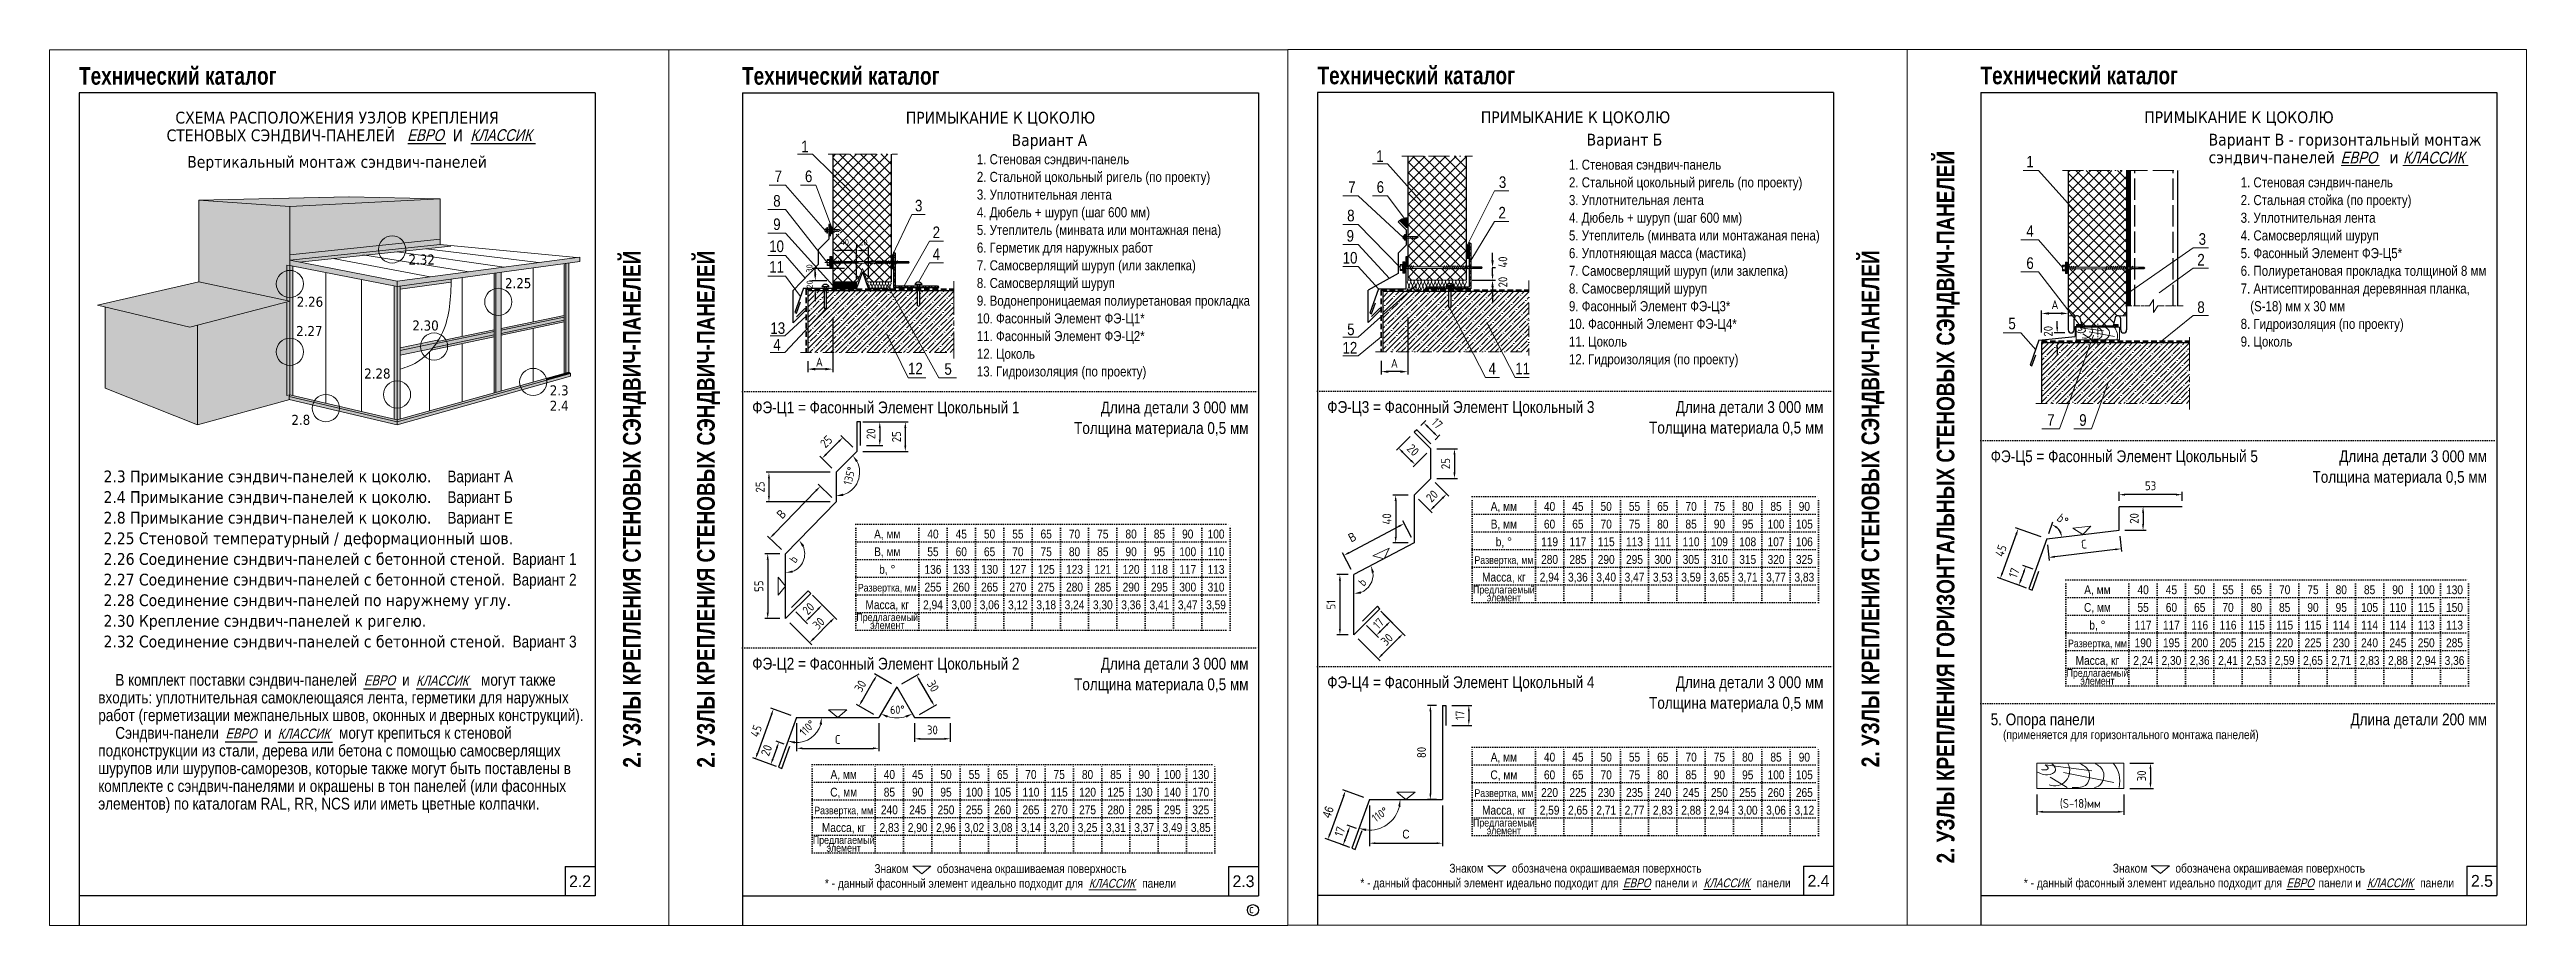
# Model space of a CAD drawing. Extents: x 5821 to 16321, y -13531 to 5774.
# Drawn here: x 6871 to 11071, y 4289 to 5774 of the extents above; entities that cross this region are included whole.
import ezdxf
from ezdxf.enums import TextEntityAlignment as Align

# ---------------------------------------------------------------- set-up
doc = ezdxf.new("R2010")
doc.units = 0
doc.header["$LTSCALE"] = 3
for name, pattern in [('ACAD_ISO02W100', [15, 12, -3]), ('ACAD_ISO13W100', [36, 12, -3, 12, -3, 0, -3, 0, -3]), ('CENTER2', [28.575, 19.05, -3.175, 3.175, -3.175]), ('DASHDOT2', [12.7, 6.35, -3.175, 0, -3.175]), ('DOT2', [0.125, 0, -0.125]), ('HIDDEN2', [4.7625, 3.175, -1.5875])]:
    doc.linetypes.add(name, pattern=pattern)
doc.layers.get('0').update_dxf_attribs({"linetype": 'CONTINUOUS', "lineweight": 30})
doc.layers.get('DEFPOINTS').update_dxf_attribs({"linetype": 'CONTINUOUS'})
for name, color, linetype, lineweight in [('Logo', 1, 'CONTINUOUS', 9), ('new_fill', 8, 'CONTINUOUS', 13), ('RAZMER', 7, 'CONTINUOUS', 9), ('Гидроизоляция', 7, 'HIDDEN2', 35), ('Нащельники', 1, 'CONTINUOUS', 30), ('размер', 7, 'CONTINUOUS', 13), ('Саморезы', 7, 'CONTINUOUS', 13), ('тонкий контур', 8, 'CONTINUOUS', 9)]:
    doc.layers.add(name, color=color, linetype=linetype, lineweight=lineweight)
doc.layers.add('Punktir', color=7, linetype='CONTINUOUS')
doc.layers.add('Прогон', color=7, linetype='CONTINUOUS')
doc.styles.add('1ROMANS', font='romans.shx', dxfattribs={"width": 0.9})
doc.styles.add('LOGO', font='HATTEN.TTF')
doc.styles.add('ROMANS', font='romans.shx', dxfattribs={"width": 0.85})
doc.styles.get("Standard").update_dxf_attribs({"font": 'TAHOMA.TTF'})
doc.styles.add('style1', font='ARIALN.TTF')
doc.styles.add('style2', font='impact.TTF')
doc.styles.add('курсив', font='ARIAL.TTF', dxfattribs={"width": 0.8, "oblique": 15})
doc.dimstyles.new('2.5', dxfattribs={"dimscale": 5, "dimtxt": 3, "dimasz": 2, "dimexe": 1, "dimexo": 2, "dimgap": 0, "dimtad": 0, "dimdec": 0, "dimlfac": 0.5, "dimzin": 9, "dimdsep": 46, "dimtxsty": 'ROMANS', "dimcen": -3, "dimdle": 1, "dimclrd": 256, "dimclre": 256, "dimclrt": 256, "dimadec": 0, "dimazin": 0, "dimtfac": 1, "dimtdec": 0, "dimtofl": 0, "dimtmove": 2, "dimatfit": 3, "dimfxl": 0, "dimtvp": 1, "dimtolj": 1, "dimtzin": 9, "dimarcsym": 0})
doc.dimstyles.new('5', dxfattribs={"dimscale": 5, "dimtxt": 3, "dimasz": 2.5, "dimexe": 1, "dimexo": 3, "dimgap": 0, "dimtad": 0, "dimdec": 0, "dimzin": 9, "dimdsep": 46, "dimtxsty": 'ROMANS', "dimblk2": 'OBLIQUE', "dimcen": -3, "dimdle": 1.5, "dimclrd": 256, "dimclre": 256, "dimclrt": 256, "dimadec": 0, "dimazin": 0, "dimtfac": 1, "dimtdec": 0, "dimtofl": 0, "dimtmove": 2, "dimatfit": 3, "dimfxl": 0, "dimtvp": 1, "dimtolj": 1, "dimtzin": 9, "dimarcsym": 0})
doc.dimstyles.get("Standard").update_dxf_attribs({"dimscale": 0, "dimtxt": 3, "dimasz": 3, "dimexe": 2.5, "dimexo": 2.5, "dimgap": 1.5, "dimtad": 0, "dimdec": 0, "dimzin": 9, "dimdsep": 46, "dimtxsty": 'ROMANS', "dimcen": -3, "dimdle": 1.25, "dimadec": 0, "dimazin": 0, "dimtfac": 0.75, "dimtdec": 0, "dimtofl": 0, "dimtmove": 2, "dimatfit": 3, "dimfxl": 0, "dimtvp": 1.5, "dimtolj": 1, "dimtzin": 0, "dimarcsym": 0})
pattern_1 = [(0, (38042.9306, 3620.8513), (0, 1.25), []), (60, (38042.9306, 3620.8513), (-1.082531755, 0.625), []), (120, (38042.9306, 3620.8513), (-1.082531755, -0.625), [])]
pattern_2 = [(45, (38117.93, 3620.851), (-8.838835, 8.838835), []), (135, (38117.93, 3620.851), (-8.838835, -8.838835), [])]

msp = doc.modelspace()

# ---------------------------------------------------------------- texts
for s, p in [('СТЕНОВЫХ СЭНДВИЧ-ПАНЕЛЕЙ', (7263.11, 5618.91)), ('СХЕМА РАСПОЛОЖЕНИЯ УЗЛОВ КРЕПЛЕНИЯ', (7358.59, 5648.91)), ('И', (7563.5, 5618.91)), ('ПРИМЫКАНИЕ К ЦОКОЛЮ', (8483.59, 5648.91)), ('ПРИМЫКАНИЕ К ЦОКОЛЮ', (9458.59, 5649.59)), ('ПРИМЫКАНИЕ К ЦОКОЛЮ', (10583.59, 5649.59)), ('Вертикальный монтаж сэндвич-панелей', (7358.59, 5573.91))]:
    msp.add_text(s, height=20).set_placement(p, align=Align.CENTER)
at = {"color": 1, "style": 'курсив', "oblique": 15, "width": 0.8}
for s, height, p in [('ЕВРО', 20, (7477.45, 5629.34)), ('КЛАССИК', 20, (7584.72, 5629.34)), ('ЕВРО', 17, (7404.25, 4704.48)), ('КЛАССИК', 17, (7492.64, 4704.18)), ('ЕВРО', 17, (7169.54, 4614.48)), ('КЛАССИК', 17, (7257.93, 4614.18))]:
    msp.add_text(s, height=height, dxfattribs=at).set_placement(p, align=Align.MIDDLE_LEFT)
for s, p in [('Вариант А', (8502.5, 5610.87)), ('Вариант Б', (9477.5, 5611.55)), ('Вариант В - горизонтальный монтаж', (10532.19, 5611.55)), ('сэндвич-панелей', (10532.19, 5581.55)), ('и', (10838.94, 5581.55))]:
    msp.add_text(s, height=20).set_placement(p)
at = {"style": 'style1'}
for s, height, p in [('1', 19.61, (8145.63, 5600.3)), ('1. Стеновая сэндвич-панель', 17, (8443.52, 5579.94)), ('1', 19.61, (9120.63, 5583.86)), ('1. Стеновая сэндвич-панель', 17, (9447.5, 5570.63)), ('1', 19.61, (10223.12, 5574.52)), ('7', 19.61, (8100.64, 5549.64)), ('6', 19.61, (8152.05, 5549.64)), ('2. Стальной цокольный ригель (по проекту)', 17, (8443.52, 5549.94)), ('7', 19.61, (9073.25, 5531.37)), ('6', 19.61, (9121.44, 5531.37)), ('3', 19.61, (9328.68, 5539.72)), ('2. Стальной цокольный ригель (по проекту)', 17, (9447.5, 5540.63)), ('1. Стеновая сэндвич-панель', 17, (10586.5, 5540.63)), ('8', 19.61, (8098.25, 5507.96)), ('3', 19.61, (8338.63, 5499.99)), ('4. Дюбель + шуруп (шаг 600 мм)', 17, (8443.52, 5489.94)), ('3. Уплотнительная лента', 17, (8443.52, 5519.94)), ('8', 19.61, (9071.43, 5483.03)), ('2', 19.61, (9327.97, 5487.94)), ('3. Уплотнительная лента', 17, (9447.5, 5510.63)), ('2. Стальная стойка (по проекту)', 17, (10586.5, 5510.63)), ('9', 19.61, (8098.25, 5468.33)), ('2', 19.61, (8368.52, 5454.56)), ('5. Утеплитель (минвата или монтажная пена)', 17, (8443.52, 5459.94)), ('9', 19.61, (9070.47, 5448.67)), ('4. Дюбель + шуруп (шаг 600 мм)', 17, (9447.5, 5480.63)), ('5. Утеплитель (минвата или монтажаная пена)', 17, (9447.5, 5450.63)), ('4', 19.61, (10223.12, 5456.79)), ('3', 19.61, (10515.25, 5443.3)), ('4. Самосверлящий шуруп', 17, (10586.5, 5450.63)), ('3. Уплотнительная лента', 17, (10586.5, 5480.63)), ('4', 19.61, (8368.56, 5417.55)), ('6. Герметик для наружных работ', 17, (8443.52, 5429.94)), ('7. Самосверлящий шуруп (или заклепка)', 17, (8443.52, 5399.94)), ('10', 19.612, (9063.83, 5411.44)), ('6. Уплотняющая масса (мастика)', 17, (9447.5, 5420.63)), ('6', 19.61, (10223.12, 5402.35)), ('2', 19.61, (10513.01, 5408.1)), ('5. Фасонный Элемент ФЭ-Ц5*', 17, (10586.5, 5420.63)), ('8. Самосверлящий шуруп', 17, (8443.52, 5369.94)), ('8. Самосверлящий шуруп', 17, (9447.5, 5360.63)), ('7. Самосверлящий шуруп (или заклепка)', 17, (9447.5, 5390.63)), ('6. Полиуретановая прокладка толщиной 8 мм', 17, (10586.5, 5390.63)), ('7. Антисептированная деревянная планка,', 17, (10586.5, 5360.63)), ('9. Водонепроницаемая полиуретановая прокладка', 17, (8443.52, 5339.94)), ('9. Фасонный Элемент ФЭ-Ц3*', 17, (9447.5, 5330.63)), ('8', 19.61, (10513.01, 5327.63)), ('   (S-18) мм х 30 мм', 17, (10586.5, 5330.63)), ('13', 19.612, (8093.44, 5292.14)), ('10. Фасонный Элемент ФЭ-Ц1*', 17, (8443.52, 5309.94)), ('11. Фасонный Элемент ФЭ-Ц2*', 17, (8443.52, 5279.94)), ('5', 19.61, (9071.45, 5290.04)), ('10. Фасонный Элемент ФЭ-Ц4*', 17, (9447.5, 5300.63)), ('8. Гидроизоляция (по проекту)', 17, (10586.5, 5300.63)), ('4', 19.61, (8098.25, 5263.95)), ('12. Цоколь', 17, (8443.52, 5249.94)), ('12', 19.612, (9063.53, 5258.83)), ('11. Цоколь', 17, (9447.5, 5270.63)), ('12. Гидроизоляция (по проекту)', 17, (9447.5, 5240.63)), ('9. Цоколь', 17, (10586.5, 5270.63)), ('5', 19.61, (8388.51, 5222.83)), ('13. Гидроизоляция (по проекту)', 17, (8443.52, 5219.94)), ('4', 19.61, (9311.16, 5223.52)), ('11', 19.612, (9356.47, 5223.52)), ('ФЭ-Ц1 = Фасонный Элемент Цокольный 1', 20, (8062.63, 5157.45)), ('ФЭ-Ц3 = Фасонный Элемент Цокольный 3', 20, (9037.63, 5158.14)), ('7', 19.61, (10258.5, 5136.27)), ('9', 19.61, (10312.76, 5136.27)), ('ФЭ-Ц5 = Фасонный Элемент Цокольный 5', 20, (10162.63, 5074.59)), ('Вариант А', 20, (7545.73, 5040.27)), ('Вариант Б', 20, (7545.73, 5005.27)), ('Вариант Е', 20, (7545.73, 4970.27)), ('Вариант 1', 20, (7656.23, 4900.27)), ('Вариант 2', 20, (7656.23, 4865.27)), ('Вариант 3', 20, (7656.23, 4760.27)), ('ФЭ-Ц2 = Фасонный Элемент Цокольный 2', 20, (8062.63, 4722.8)), ('ФЭ-Ц4 = Фасонный Элемент Цокольный 4', 20, (9037.63, 4691.33)), ('5. Опора панели ', 20, (10162.63, 4628.3)), ('(применяется для горизонтального монтажа панелей)', 15, (10183.57, 4604.82))]:
    msp.add_text(s, height=height, dxfattribs=at).set_placement(p)
at = {"color": 1, "style": 'курсив', "oblique": 15, "width": 0.8}
for s, height, p in [('ЕВРО', 20, (10786.88, 5581.2)), ('КЛАССИК', 20, (10913.86, 5581.2)), ('ЕВРО', 15, (9562.41, 4353.44)), ('КЛАССИК', 15, (9714.7, 4353.44)), ('ЕВРО', 15, (10687.41, 4353.44)), ('КЛАССИК', 15, (10839.7, 4353.44)), ('КЛАССИК', 15, (8672.42, 4352.76))]:
    msp.add_text(s, height=height, dxfattribs=at).set_placement(p, align=Align.CENTER)
for s, p in [('2.32', (7502.16, 5418.31)), ('2.25', (7665.77, 5378.17)), ('2.26', (7312.68, 5346.6)), ('2.27', (7311.61, 5297.01)), ('2.30', (7508.63, 5306.39)), ('2.28', (7426.96, 5224.89)), ('2.3', (7735.27, 5196.37)), ('2.4', (7735.27, 5170.23)), ('2.8', (7297.18, 5146.33))]:
    msp.add_text(s, height=17).set_placement(p, align=Align.MIDDLE_CENTER)
at = {"style": 'style1'}
for s, height, p in [('10', 19.612, (8103.87, 5425.06)), ('11', 19.612, (8103.87, 5390.05)), ('5', 19.61, (10198.87, 5294.09)), ('12', 19.612, (8339.34, 5217.71))]:
    msp.add_text(s, height=height, dxfattribs=at).set_placement(p, align=Align.BOTTOM_CENTER)
for s, p in [('Длина детали 3 000 мм', (8904.09, 5157.45)), ('Длина детали 3 000 мм', (9879.09, 5158.14)), ('Толщина материала 0,5 мм', (8904.09, 5122.45)), ('Толщина материала 0,5 мм', (9879.09, 5123.14)), ('Длина детали 3 000 мм', (11004.09, 5074.59)), ('Толщина материала 0,5 мм', (11004.09, 5039.59)), ('Толщина материала 0,5 мм', (8904.09, 4687.8)), ('Длина детали 3 000 мм', (8904.09, 4722.8)), ('Длина детали 3 000 мм', (9879.09, 4691.33)), ('Толщина материала 0,5 мм', (9879.09, 4656.33)), ('Длина детали 200 мм', (11004.09, 4628.3))]:
    msp.add_text(s, height=20, dxfattribs=at).set_placement(p, align=Align.RIGHT)
for s, p in [('2.3 Примыкание сэндвич-панелей к цоколю.', (6962.66, 5050.39)), ('2.4 Примыкание сэндвич-панелей к цоколю.', (6962.66, 5015.39)), ('2.8 Примыкание сэндвич-панелей к цоколю.', (6962.66, 4980.39)), ('2.25 Стеновой температурный / деформационный шов.', (6962.66, 4945.39)), ('2.26 Соединение сэндвич-панелей с бетонной стеной.', (6962.66, 4910.39)), ('2.27 Соединение сэндвич-панелей с бетонной стеной.', (6962.66, 4875.39)), ('2.28 Соединение сэндвич-панелей по наружнему углу.', (6962.66, 4840.39)), ('2.30 Крепление сэндвич-панелей к ригелю.', (6962.66, 4805.39)), ('2.32 Соединение сэндвич-панелей с бетонной стеной.', (6962.66, 4770.39))]:
    msp.add_text(s, height=20).set_placement(p, align=Align.MIDDLE_LEFT)
for s, height, p in [('А, мм', 15, (9337.14, 4992.01)), ('40', 15, (9414.64, 4992.01)), ('45', 15, (9462.64, 4992.01)), ('50', 15, (9510.64, 4992.01)), ('55', 15, (9558.64, 4992.01)), ('65', 15, (9606.64, 4992.01)), ('70', 15, (9654.64, 4992.01)), ('75', 15, (9702.64, 4992.01)), ('80', 15, (9750.64, 4992.01)), ('85', 15, (9798.64, 4992.01)), ('90', 15, (9846.64, 4992.01)), ('А, мм', 15, (8291.59, 4945.19)), ('40', 15, (8369.09, 4945.19)), ('45', 15, (8417.09, 4945.19)), ('50', 15, (8465.09, 4945.19)), ('55', 15, (8513.09, 4945.19)), ('65', 15, (8561.09, 4945.19)), ('70', 15, (8609.09, 4945.19)), ('75', 15, (8657.09, 4945.19)), ('80', 15, (8705.09, 4945.19)), ('85', 15, (8753.09, 4945.19)), ('90', 15, (8801.09, 4945.19)), ('100', 15, (8849.09, 4945.19)), ('В, мм', 15, (9337.14, 4962.01)), ('60', 15, (9414.64, 4962.01)), ('65', 15, (9462.64, 4962.01)), ('70', 15, (9510.64, 4962.01)), ('75', 15, (9558.64, 4962.01)), ('80', 15, (9606.64, 4962.01)), ('85', 15, (9654.64, 4962.01)), ('90', 15, (9702.64, 4962.01)), ('95', 15, (9750.64, 4962.01)), ('100', 15, (9798.64, 4962.01)), ('105', 15, (9846.64, 4962.01)), ('В, мм', 15, (8291.59, 4915.19)), ('55', 15, (8369.09, 4915.19)), ('60', 15, (8417.09, 4915.19)), ('65', 15, (8465.09, 4915.19)), ('70', 15, (8513.09, 4915.19)), ('75', 15, (8561.09, 4915.19)), ('80', 15, (8609.09, 4915.19)), ('85', 15, (8657.09, 4915.19)), ('90', 15, (8705.09, 4915.19)), ('95', 15, (8753.09, 4915.19)), ('100', 15, (8801.09, 4915.19)), ('110', 15, (8849.09, 4915.19)), ('Развертка, мм', 13, (9337.14, 4902.01)), ('b, %%d', 15, (9337.14, 4932.01)), ('280', 15, (9414.64, 4902.01)), ('119', 15, (9414.64, 4932.01)), ('285', 15, (9462.64, 4902.01)), ('117', 15, (9462.64, 4932.01)), ('290', 15, (9510.64, 4902.01)), ('115', 15, (9510.64, 4932.01)), ('295', 15, (9558.64, 4902.01)), ('113', 15, (9558.64, 4932.01)), ('300', 15, (9606.64, 4902.01)), ('111', 15, (9606.64, 4932.01)), ('305', 15, (9654.64, 4902.01)), ('110', 15, (9654.64, 4932.01)), ('310', 15, (9702.64, 4902.01)), ('109', 15, (9702.64, 4932.01)), ('315', 15, (9750.64, 4902.01)), ('108', 15, (9750.64, 4932.01)), ('320', 15, (9798.64, 4902.01)), ('107', 15, (9798.64, 4932.01)), ('325', 15, (9846.64, 4902.01)), ('106', 15, (9846.64, 4932.01)), ('b, %%d', 15, (8291.59, 4885.19)), ('136', 15, (8369.09, 4885.19)), ('133', 15, (8417.09, 4885.19)), ('130', 15, (8465.09, 4885.19)), ('127', 15, (8513.09, 4885.19)), ('125', 15, (8561.09, 4885.19)), ('123', 15, (8609.09, 4885.19)), ('121', 15, (8657.09, 4885.19)), ('120', 15, (8705.09, 4885.19)), ('118', 15, (8753.09, 4885.19)), ('117', 15, (8801.09, 4885.19)), ('113', 15, (8849.09, 4885.19)), ('Масса, кг', 15, (9337.14, 4872.01)), ('2,94', 15, (9414.64, 4872.01)), ('3,36', 15, (9462.64, 4872.01)), ('3,40', 15, (9510.64, 4872.01)), ('3,47', 15, (9558.64, 4872.01)), ('3,53', 15, (9606.64, 4872.01)), ('3,59', 15, (9654.64, 4872.01)), ('3,65', 15, (9702.64, 4872.01)), ('3,71', 15, (9750.64, 4872.01)), ('3,77', 15, (9798.64, 4872.01)), ('3,83', 15, (9846.64, 4872.01)), ('Развертка, мм', 13, (8291.59, 4855.19)), ('Масса, кг', 15, (8291.59, 4825.19)), ('2,94', 15, (8369.09, 4825.19)), ('255', 15, (8369.09, 4855.19)), ('3,00', 15, (8417.09, 4825.19)), ('260', 15, (8417.09, 4855.19)), ('3,06', 15, (8465.09, 4825.19)), ('265', 15, (8465.09, 4855.19)), ('3,12', 15, (8513.09, 4825.19)), ('270', 15, (8513.09, 4855.19)), ('3,18', 15, (8561.09, 4825.19)), ('275', 15, (8561.09, 4855.19)), ('3,24', 15, (8609.09, 4825.19)), ('280', 15, (8609.09, 4855.19)), ('3,30', 15, (8657.09, 4825.19)), ('285', 15, (8657.09, 4855.19)), ('3,36', 15, (8705.09, 4825.19)), ('290', 15, (8705.09, 4855.19)), ('3,41', 15, (8753.09, 4825.19)), ('295', 15, (8753.09, 4855.19)), ('3,47', 15, (8801.09, 4825.19)), ('300', 15, (8801.09, 4855.19)), ('3,59', 15, (8849.09, 4825.19)), ('310', 15, (8849.09, 4855.19)), ('Предлагаемый', 13, (9337.14, 4851.84)), ('элемент', 13, (9337.14, 4838.43)), ('А, мм', 15, (10343.59, 4850.69)), ('С, мм', 15, (10343.59, 4820.69)), ('40', 15, (10421.09, 4850.69)), ('55', 15, (10421.09, 4820.69)), ('45', 15, (10469.09, 4850.69)), ('60', 15, (10469.09, 4820.69)), ('50', 15, (10517.09, 4850.69)), ('65', 15, (10517.09, 4820.69)), ('55', 15, (10565.09, 4850.69)), ('70', 15, (10565.09, 4820.69)), ('80', 15, (10613.09, 4820.69)), ('65', 15, (10613.09, 4850.69)), ('85', 15, (10661.09, 4820.69)), ('70', 15, (10661.09, 4850.69)), ('90', 15, (10709.09, 4820.69)), ('75', 15, (10709.09, 4850.69)), ('80', 15, (10757.09, 4850.69)), ('95', 15, (10757.09, 4820.69)), ('105', 15, (10805.09, 4820.69)), ('85', 15, (10805.09, 4850.69)), ('110', 15, (10853.09, 4820.69)), ('90', 15, (10853.09, 4850.69)), ('100', 15, (10901.09, 4850.69)), ('115', 15, (10901.09, 4820.69)), ('130', 15, (10949.09, 4850.69)), ('150', 15, (10949.09, 4820.69)), ('Предлагаемый', 13, (8291.59, 4805.02)), ('элемент', 13, (8291.59, 4791.61)), ('b, %%d', 15, (10343.59, 4790.69)), ('117', 15, (10421.09, 4790.69)), ('117', 15, (10469.09, 4790.69)), ('116', 15, (10517.09, 4790.69)), ('116', 15, (10565.09, 4790.69)), ('115', 15, (10613.09, 4790.69)), ('115', 15, (10661.09, 4790.69)), ('115', 15, (10709.09, 4790.69)), ('114', 15, (10757.09, 4790.69)), ('114', 15, (10805.09, 4790.69)), ('114', 15, (10853.09, 4790.69)), ('113', 15, (10901.09, 4790.69)), ('113', 15, (10949.09, 4790.69)), ('Развертка, мм', 13, (10343.59, 4760.69)), ('190', 15, (10421.09, 4760.69)), ('195', 15, (10469.09, 4760.69)), ('200', 15, (10517.09, 4760.69)), ('205', 15, (10565.09, 4760.69)), ('215', 15, (10613.09, 4760.69)), ('220', 15, (10661.09, 4760.69)), ('225', 15, (10709.09, 4760.69)), ('230', 15, (10757.09, 4760.69)), ('240', 15, (10805.09, 4760.69)), ('245', 15, (10853.09, 4760.69)), ('250', 15, (10901.09, 4760.69)), ('285', 15, (10949.09, 4760.69)), ('Предлагаемый', 13, (10343.59, 4710.53)), ('Масса, кг', 15, (10343.59, 4730.69)), ('элемент', 13, (10343.59, 4697.11)), ('2,24', 15, (10421.09, 4730.69)), ('2,30', 15, (10469.09, 4730.69)), ('2,36', 15, (10517.09, 4730.69)), ('2,41', 15, (10565.09, 4730.69)), ('2,53', 15, (10613.09, 4730.69)), ('2,59', 15, (10661.09, 4730.69)), ('2,65', 15, (10709.09, 4730.69)), ('2,71', 15, (10757.09, 4730.69)), ('2,83', 15, (10805.09, 4730.69)), ('2,88', 15, (10853.09, 4730.69)), ('2,94', 15, (10901.09, 4730.69)), ('3,36', 15, (10949.09, 4730.69)), ('А, мм', 15, (9337.14, 4566.75)), ('40', 15, (9414.64, 4566.75)), ('45', 15, (9462.64, 4566.75)), ('50', 15, (9510.64, 4566.75)), ('55', 15, (9558.64, 4566.75)), ('65', 15, (9606.64, 4566.75)), ('70', 15, (9654.64, 4566.75)), ('75', 15, (9702.64, 4566.75)), ('80', 15, (9750.64, 4566.75)), ('85', 15, (9798.64, 4566.75)), ('90', 15, (9846.64, 4566.75)), ('А, мм', 15, (8217.68, 4537.33)), ('40', 15, (8295.18, 4537.33)), ('45', 15, (8343.18, 4537.33)), ('50', 15, (8391.18, 4537.33)), ('55', 15, (8439.18, 4537.33)), ('65', 15, (8487.18, 4537.33)), ('70', 15, (8535.18, 4537.33)), ('75', 15, (8583.18, 4537.33)), ('80', 15, (8631.18, 4537.33)), ('85', 15, (8679.18, 4537.33)), ('90', 15, (8727.18, 4537.33)), ('100', 15, (8775.18, 4537.33)), ('130', 15, (8823.18, 4537.33)), ('С, мм', 15, (9337.14, 4536.75)), ('60', 15, (9414.64, 4536.75)), ('65', 15, (9462.64, 4536.75)), ('70', 15, (9510.64, 4536.75)), ('75', 15, (9558.64, 4536.75)), ('80', 15, (9606.64, 4536.75)), ('85', 15, (9654.64, 4536.75)), ('90', 15, (9702.64, 4536.75)), ('95', 15, (9750.64, 4536.75)), ('100', 15, (9798.64, 4536.75)), ('105', 15, (9846.64, 4536.75)), ('С, мм', 15, (8217.68, 4507.33)), ('90', 15, (8343.18, 4507.33)), ('95', 15, (8391.18, 4507.33)), ('100', 15, (8439.18, 4507.33)), ('105', 15, (8487.18, 4507.33)), ('110', 15, (8535.18, 4507.33)), ('115', 15, (8583.18, 4507.33)), ('120', 15, (8631.18, 4507.33)), ('125', 15, (8679.18, 4507.33)), ('130', 15, (8727.18, 4507.33)), ('140', 15, (8775.18, 4507.33)), ('170', 15, (8823.18, 4507.33)), ('Развертка, мм', 13, (9337.14, 4506.75)), ('220', 15, (9414.64, 4506.75)), ('225', 15, (9462.64, 4506.75)), ('230', 15, (9510.64, 4506.75)), ('235', 15, (9558.64, 4506.75)), ('240', 15, (9606.64, 4506.75)), ('245', 15, (9654.64, 4506.75)), ('250', 15, (9702.64, 4506.75)), ('255', 15, (9750.64, 4506.75)), ('260', 15, (9798.64, 4506.75)), ('265', 15, (9846.64, 4506.75)), ('Развертка, мм', 13, (8217.68, 4477.33)), ('Масса, кг', 15, (8217.68, 4447.33)), ('2,83', 15, (8295.18, 4447.33)), ('240', 15, (8295.18, 4477.33)), ('2,90', 15, (8343.18, 4447.33)), ('245', 15, (8343.18, 4477.33)), ('2,96', 15, (8391.18, 4447.33)), ('250', 15, (8391.18, 4477.33)), ('3,02', 15, (8439.18, 4447.33)), ('255', 15, (8439.18, 4477.33)), ('3,08', 15, (8487.18, 4447.33)), ('260', 15, (8487.18, 4477.33)), ('3,14', 15, (8535.18, 4447.33)), ('265', 15, (8535.18, 4477.33)), ('3,20', 15, (8583.18, 4447.33)), ('270', 15, (8583.18, 4477.33)), ('3,25', 15, (8631.18, 4447.33)), ('275', 15, (8631.18, 4477.33)), ('3,31', 15, (8679.18, 4447.33)), ('280', 15, (8679.18, 4477.33)), ('3,37', 15, (8727.18, 4447.33)), ('285', 15, (8727.18, 4477.33)), ('3,49', 15, (8775.18, 4447.33)), ('295', 15, (8775.18, 4477.33)), ('3,85', 15, (8823.18, 4447.33)), ('325', 15, (8823.18, 4477.33)), ('Предлагаемый', 13, (9337.14, 4456.59)), ('Масса, кг', 15, (9337.14, 4476.75)), ('элемент', 13, (9337.14, 4443.18)), ('2,59', 15, (9414.64, 4476.75)), ('2,65', 15, (9462.64, 4476.75)), ('2,71', 15, (9510.64, 4476.75)), ('2,77', 15, (9558.64, 4476.75)), ('2,83', 15, (9606.64, 4476.75)), ('2,88', 15, (9654.64, 4476.75)), ('2,94', 15, (9702.64, 4476.75)), ('3,00', 15, (9750.64, 4476.75)), ('3,06', 15, (9798.64, 4476.75)), ('3,12', 15, (9846.64, 4476.75)), ('Предлагаемый', 13, (8217.68, 4427.17)), ('элемент', 13, (8217.68, 4413.76)), ('* - данный фасонный элемент идеально подходит для                     панели', 15, (8483.59, 4352.76)), ('Знаком          обозначена окрашиваемая поверхность', 15, (8483.59, 4377.67)), ('* - данный фасонный элемент идеально подходит для             панели и                     панели', 15, (9458.59, 4353.44)), ('Знаком          обозначена окрашиваемая поверхность', 15, (9458.59, 4378.35)), ('* - данный фасонный элемент идеально подходит для             панели и                     панели', 15, (10583.59, 4353.44)), ('Знаком          обозначена окрашиваемая поверхность', 15, (10583.59, 4378.35))]:
    msp.add_text(s, height=height, dxfattribs=at).set_placement(p, align=Align.CENTER)
for s, p in [('В комплект поставки сэндвич-панелей            и                   могут также', (6982.66, 4705.39)), ('входить: уплотнительная самоклеющаяся лента, герметики для наружных', (6953.77, 4675.39)), ('работ (герметизации межпанельных швов, оконных и дверных конструкций).', (6953.77, 4645.39)), ('Сэндвич-панели            и                  могут крепиться к стеновой', (6982.66, 4615.39)), ('подконструкции из стали, дерева или бетона с помощью самосверлящих', (6953.77, 4585.39)), ('комплекте с сэндвич-панелями и окрашены в тон панелей (или фасонных', (6953.77, 4525.39)), ('шурупов или шурупов-саморезов, которые также могут быть поставлены в', (6953.77, 4555.39)), ('элементов) по каталогам RAL, RR, NCS или иметь цветные колпачки. ', (6953.77, 4495.39))]:
    msp.add_text(s, height=20, dxfattribs=at).set_placement(p, align=Align.MIDDLE_LEFT)
at = {"color": 1, "style": '1ROMANS', "width": 0.9}
msp.add_text('с', height=15, dxfattribs=at).set_placement((8905.54, 4309.5))
at = {"layer": 'DEFPOINTS', "color": 1, "style": '1ROMANS', "width": 0.9}
msp.add_text('с', height=15, dxfattribs=at).set_placement((8905.54, 4309.5))
at = {"layer": 'new_fill', "style": 'style2'}
for p in [(6921.1, 5714.81), (8045.3, 5714.81), (9021.1, 5715.5), (10145.3, 5715.49)]:
    msp.add_text('Технический каталог', height=30, dxfattribs=at).set_placement(p)
for s, p in [('2. УЗЛЫ КРЕПЛЕНИЯ ГОРИЗОНТАЛЬНЫХ СТЕНОВЫХ СЭНДВИЧ-ПАНЕЛЕЙ', (10086.09, 4998.3)), ('2. УЗЛЫ КРЕПЛЕНИЯ СТЕНОВЫХ СЭНДВИЧ-ПАНЕЛЕЙ', (7858.59, 4994.83)), ('2. УЗЛЫ КРЕПЛЕНИЯ СТЕНОВЫХ СЭНДВИЧ-ПАНЕЛЕЙ', (7984.09, 4994.83)), ('2. УЗЛЫ КРЕПЛЕНИЯ СТЕНОВЫХ СЭНДВИЧ-ПАНЕЛЕЙ', (9958.59, 4995.52))]:
    msp.add_text(s, height=30, rotation=90, dxfattribs=at).set_placement(p, align=Align.MIDDLE_CENTER)
at = {"layer": 'new_fill', "style": 'LOGO'}
for s, p in [('2.2', (7770.64, 4363.76)), ('2.3', (8895.64, 4363.76)), ('2.4', (9870.64, 4364.44)), ('2.5', (10995.64, 4364.44))]:
    msp.add_text(s, height=20, dxfattribs=at).set_placement(p, align=Align.MIDDLE_CENTER)
at = {"layer": 'Punktir', "linetype": 'DOT2', "ltscale": 10, "style": 'style1'}
msp.add_text('85', height=15, dxfattribs=at).set_placement((8295.18, 4507.33), align=Align.CENTER)

# ---------------------------------------------------------------- blocks, each defined once
blk = doc.blocks.new('*D31')
at = {"layer": 'DEFPOINTS', "color": 0, "transparency": 16777216}
for p in [(8169.5, 5382.4), (8199.1, 5382.4), (8229.3, 5403.2)]:
    blk.add_point(p, dxfattribs=at)
at = {"layer": 'RAZMER', "lineweight": -2, "transparency": 16777216}
for p, q in [((8219.3, 5403.2), (8164.5, 5403.2)), ((8189.1, 5382.4), (8164.5, 5382.4)), ((8169.5, 5393.2), (8169.5, 5392.4))]:
    blk.add_line(p, q, dxfattribs=at)
at = {"layer": 'RAZMER', "transparency": 16777216}
for points in [[(8167.8, 5393.2), (8171.1, 5393.2), (8169.5, 5403.2)], [(8167.8, 5392.4), (8171.1, 5392.4), (8169.5, 5382.4)]]:
    blk.add_solid(points, dxfattribs=at)
at = {"layer": 'RAZMER', "transparency": 16777216, "insert": (8159.5, 5403.1), "char_height": 10, "attachment_point": 5, "rotation": 90, "style": 'ROMANS'}
blk.add_mtext('\\A1;30', dxfattribs=at)
blk = doc.blocks.new('_OBLIQUE')
at = {"color": 0, "linetype": 'ByBlock'}
blk.add_line((-0.5, -0.5), (0.5, 0.5), dxfattribs=at)
blk = doc.blocks.new('саморез4')
at = {"layer": 'new_fill'}
blk.add_hatch(color=254, dxfattribs=at).paths.add_polyline_path([(-2.4, -9.4), (0, -9.4), (0, 9.8), (-2.4, 9.8)])
at = {"layer": 'Саморезы', "ltscale": 150}
for p, q in [((-7.9, 5), (-3.1, 5)), ((-7.9, -5), (-7.9, 5)), ((-5.9, 3.1), (-3.1, 3.1)), ((-3.8, -5), (-3.8, 5)), ((0, 9.8), (-3.1, 9.8)), ((-3.1, -9.4), (-3.1, 9.8)), ((-2.4, -9.4), (-2.4, 9.8)), ((0, -9.4), (0, 9.8)), ((64.9, 1.5), (0, 1.5)), ((1.3, -2.2), (3.4, 2.7)), ((1.9, -2.2), (4, 2.7)), ((3.7, 2.9), (3.4, 2.7)), ((3.7, 2.9), (4, 2.7)), ((4.9, -2.2), (7, 2.7)), ((5.5, -2.2), (7.6, 2.7)), ((7.3, 2.9), (7, 2.7)), ((7.3, 2.9), (7.6, 2.7)), ((8.6, -2.2), (10.7, 2.7)), ((9.2, -2.2), (11.3, 2.7)), ((11, 2.9), (10.7, 2.7)), ((11, 2.9), (11.3, 2.7)), ((12.2, -2.2), (14.3, 2.7)), ((12.8, -2.2), (14.9, 2.7)), ((14.6, 2.9), (14.3, 2.7)), ((14.6, 2.9), (14.9, 2.7)), ((64.9, -2.2), (67, 2.7)), ((65.6, -2.2), (67.7, 2.7)), ((67.3, 2.9), (67, 2.7)), ((130, 1.3), (67.1, 1.3)), ((67.3, 2.9), (67.7, 2.7)), ((68.6, -2.2), (70.7, 2.7)), ((69.2, -2.2), (71.3, 2.7)), ((71, 2.9), (70.7, 2.7)), ((71, 2.9), (71.3, 2.7)), ((72.2, -2.2), (74.3, 2.7)), ((72.8, -2.2), (74.9, 2.7)), ((74.6, 2.9), (74.3, 2.7)), ((74.6, 2.9), (74.9, 2.7)), ((75.8, -2.2), (77.9, 2.7)), ((76.4, -2.2), (78.5, 2.7)), ((78.2, 2.9), (77.9, 2.7)), ((78.2, 2.9), (78.5, 2.7)), ((79.5, -2.2), (81.5, 2.7)), ((80.1, -2.2), (82.2, 2.7)), ((81.9, 2.9), (81.5, 2.7)), ((81.9, 2.9), (82.2, 2.7)), ((83.1, -2.2), (85.2, 2.7)), ((83.7, -2.2), (85.8, 2.7)), ((85.5, 2.9), (85.2, 2.7)), ((85.5, 2.9), (85.8, 2.7)), ((86.7, -2.2), (88.8, 2.7)), ((87.3, -2.2), (89.4, 2.7)), ((89.1, 2.9), (88.8, 2.7)), ((89.1, 2.9), (89.4, 2.7)), ((90.3, -2.2), (92.4, 2.7)), ((90.9, -2.2), (93, 2.7)), ((92.7, 2.9), (92.4, 2.7)), ((92.7, 2.9), (93, 2.7)), ((94, -2.2), (96.1, 2.7)), ((94.6, -2.2), (96.7, 2.7)), ((96.4, 2.9), (96.1, 2.7)), ((96.4, 2.9), (96.7, 2.7)), ((97.6, -2.2), (99.7, 2.7)), ((98.2, -2.2), (100.3, 2.7)), ((100, 2.9), (99.7, 2.7)), ((100, 2.9), (100.3, 2.7)), ((101.2, -2.2), (103.3, 2.7)), ((101.8, -2.2), (103.9, 2.7)), ((103.6, 2.9), (103.3, 2.7)), ((103.6, 2.9), (103.9, 2.7)), ((104.8, -2.2), (106.9, 2.7)), ((105.5, -2.2), (107.6, 2.7)), ((107.2, 2.9), (106.9, 2.7)), ((107.2, 2.9), (107.6, 2.7)), ((108.5, -2.2), (110.6, 2.7)), ((109.1, -2.2), (111.2, 2.7)), ((110.9, 2.9), (110.6, 2.7)), ((110.9, 2.9), (111.2, 2.7)), ((130, 1.3), (131.2, 0)), ((-7.9, -5), (-3.1, -5)), ((-5.9, -3.1), (-3.1, -3.1)), ((0, -9.4), (-3.1, -9.4)), ((64.9, -1.5), (0, -1.5)), ((64.9, -1.5), (0, -1.5)), ((1.6, -2.4), (1.3, -2.2)), ((1.6, -2.4), (1.9, -2.2)), ((5.2, -2.4), (4.9, -2.2)), ((5.2, -2.4), (5.5, -2.2)), ((8.9, -2.4), (8.6, -2.2)), ((8.9, -2.4), (9.2, -2.2)), ((12.5, -2.4), (12.2, -2.2)), ((12.5, -2.4), (12.8, -2.2)), ((65.3, -2.4), (64.9, -2.2)), ((65.3, -2.4), (65.6, -2.2)), ((130, -1.3), (67.1, -1.3)), ((68.9, -2.4), (68.6, -2.2)), ((68.9, -2.4), (69.2, -2.2)), ((72.5, -2.4), (72.2, -2.2)), ((72.5, -2.4), (72.8, -2.2)), ((76.1, -2.4), (75.8, -2.2)), ((76.1, -2.4), (76.4, -2.2)), ((79.8, -2.4), (79.5, -2.2)), ((79.8, -2.4), (80.1, -2.2)), ((83.4, -2.4), (83.1, -2.2)), ((83.4, -2.4), (83.7, -2.2)), ((87, -2.4), (86.7, -2.2)), ((87, -2.4), (87.3, -2.2)), ((90.6, -2.4), (90.3, -2.2)), ((90.6, -2.4), (90.9, -2.2)), ((94.3, -2.4), (94, -2.2)), ((94.3, -2.4), (94.6, -2.2)), ((97.9, -2.4), (97.6, -2.2)), ((97.9, -2.4), (98.2, -2.2)), ((101.5, -2.4), (101.2, -2.2)), ((101.5, -2.4), (101.8, -2.2)), ((105.1, -2.4), (104.8, -2.2)), ((105.1, -2.4), (105.5, -2.2)), ((108.8, -2.4), (108.5, -2.2)), ((108.8, -2.4), (109.1, -2.2)), ((130, -1.3), (131.2, 0))]:
    blk.add_line(p, q, dxfattribs=at)
at = {"layer": 'Саморезы'}
for p, q in [((67.1, 1.3), (64.9, 1.5)), ((67.1, -1.3), (64.9, -1.5))]:
    blk.add_line(p, q, dxfattribs=at)
at = {"layer": 'Саморезы', "ltscale": 150}
for centre, radius, start, end in [((-5.9, 5.1), 2, 182.373, 269.9653), ((-5.9, 1.1), 2, 90.0347, 177.627), ((80.3, 1057.7), 1058.9, 271.592, 272.7554), ((-5.9, -1.1), 2, 182.373, 269.9653), ((-5.9, -5.1), 2, 90.0347, 177.627)]:
    blk.add_arc(centre, radius, start, end, dxfattribs=at)
blk = doc.blocks.new('*D32')
at = {"layer": 'DEFPOINTS', "color": 0, "transparency": 16777216}
for p in [(8246.2, 5142.7), (8246.2, 5102.7), (8278.9, 5102.7)]:
    blk.add_point(p, dxfattribs=at)
at = {"layer": 'RAZMER', "lineweight": -2, "transparency": 16777216}
for p, q in [((8256.2, 5142.7), (8283.9, 5142.7)), ((8278.9, 5132.7), (8278.9, 5112.7)), ((8256.2, 5102.7), (8283.9, 5102.7))]:
    blk.add_line(p, q, dxfattribs=at)
at = {"layer": 'RAZMER', "transparency": 16777216}
for points in [[(8277.2, 5132.7), (8280.6, 5132.7), (8278.9, 5142.7)], [(8277.2, 5112.7), (8280.6, 5112.7), (8278.9, 5102.7)]]:
    blk.add_solid(points, dxfattribs=at)
at = {"layer": 'RAZMER', "transparency": 16777216, "insert": (8263.9, 5122.7), "char_height": 15, "attachment_point": 5, "rotation": 90, "style": 'ROMANS'}
blk.add_mtext('\\A1;20', dxfattribs=at)
blk = doc.blocks.new('*D33')
at = {"layer": 'DEFPOINTS', "color": 0, "transparency": 16777216}
for p in [(8240.2, 5092.7), (8181.1, 5081.1), (8204.8, 5057.4)]:
    blk.add_point(p, dxfattribs=at)
at = {"layer": 'RAZMER', "lineweight": -2, "transparency": 16777216}
for p, q in [((8197.7, 5064.5), (8177.5, 5084.7)), ((8209.3, 5109.4), (8188.1, 5088.2)), ((8233.1, 5099.8), (8212.9, 5120))]:
    blk.add_line(p, q, dxfattribs=at)
at = {"layer": 'RAZMER', "transparency": 16777216}
for points in [[(8187, 5089.4), (8189.3, 5087), (8181.1, 5081.1)], [(8208.2, 5110.6), (8210.5, 5108.2), (8216.4, 5116.5)]]:
    blk.add_solid(points, dxfattribs=at)
at = {"layer": 'RAZMER', "transparency": 16777216, "insert": (8188.1, 5109.4), "char_height": 15, "attachment_point": 5, "rotation": 45, "style": 'ROMANS'}
blk.add_mtext('\\A1;25', dxfattribs=at)
blk = doc.blocks.new('*D34')
at = {"layer": 'DEFPOINTS', "color": 0, "transparency": 16777216}
for p in [(8204.8, 5057.4), (8091, 5007.4), (8204.8, 5007.4)]:
    blk.add_point(p, dxfattribs=at)
at = {"layer": 'RAZMER', "lineweight": -2, "transparency": 16777216}
for p, q in [((8194.8, 5057.4), (8086, 5057.4)), ((8091, 5047.4), (8091, 5017.4)), ((8194.8, 5007.4), (8086, 5007.4))]:
    blk.add_line(p, q, dxfattribs=at)
at = {"layer": 'RAZMER', "transparency": 16777216}
for points in [[(8089.3, 5047.4), (8092.6, 5047.4), (8091, 5057.4)], [(8089.3, 5017.4), (8092.6, 5017.4), (8091, 5007.4)]]:
    blk.add_solid(points, dxfattribs=at)
at = {"layer": 'RAZMER', "transparency": 16777216, "insert": (8076, 5032.4), "char_height": 15, "attachment_point": 5, "rotation": 90, "style": 'ROMANS'}
blk.add_mtext('\\A1;25', dxfattribs=at)
blk = doc.blocks.new('*D35')
at = {"layer": 'DEFPOINTS', "color": 0, "transparency": 16777216}
for p in [(8204.8, 5007.4), (8092.3, 4945.3), (8119.2, 4919.2)]:
    blk.add_point(p, dxfattribs=at)
at = {"layer": 'RAZMER', "lineweight": -2, "transparency": 16777216}
for p, q in [((8170.9, 5026.3), (8099.3, 4952.5)), ((8197.6, 5014.4), (8174.3, 5037)), ((8112.1, 4926.2), (8088.7, 4948.8))]:
    blk.add_line(p, q, dxfattribs=at)
at = {"layer": 'RAZMER', "transparency": 16777216}
for points in [[(8169.7, 5027.5), (8172.1, 5025.2), (8177.9, 5033.5)], [(8098.1, 4953.7), (8100.5, 4951.4), (8092.3, 4945.3)]]:
    blk.add_solid(points, dxfattribs=at)
at = {"layer": 'RAZMER', "transparency": 16777216, "insert": (8112, 4986.5), "char_height": 15, "attachment_point": 5, "rotation": 45.8638, "style": 'ROMANS'}
blk.add_mtext('\\A1;{\\ftxt|b0|i0|c204|p0;В}', dxfattribs=at)
blk = doc.blocks.new('*D36')
at = {"layer": 'DEFPOINTS', "color": 0, "transparency": 16777216}
for p in [(8119.2, 4919.2), (8088.9, 4809.2), (8119.2, 4809.2)]:
    blk.add_point(p, dxfattribs=at)
at = {"layer": 'RAZMER', "lineweight": -2, "transparency": 16777216}
for p, q in [((8109.2, 4919.2), (8083.9, 4919.2)), ((8088.9, 4909.2), (8088.9, 4819.2)), ((8109.2, 4809.2), (8083.9, 4809.2))]:
    blk.add_line(p, q, dxfattribs=at)
at = {"layer": 'RAZMER', "transparency": 16777216}
for points in [[(8087.2, 4909.2), (8090.5, 4909.2), (8088.9, 4919.2)], [(8087.2, 4819.2), (8090.5, 4819.2), (8088.9, 4809.2)]]:
    blk.add_solid(points, dxfattribs=at)
at = {"layer": 'RAZMER', "transparency": 16777216, "insert": (8073.9, 4864.2), "char_height": 15, "attachment_point": 5, "rotation": 90, "style": 'ROMANS'}
blk.add_mtext('\\A1;55', dxfattribs=at)
blk = doc.blocks.new('*D37')
at = {"layer": 'DEFPOINTS', "color": 0, "transparency": 16777216}
for p in [(8161.9, 4851.9), (8119.2, 4809.2), (8202.5, 4811.2)]:
    blk.add_point(p, dxfattribs=at)
at = {"layer": 'RAZMER', "lineweight": -2, "transparency": 16777216}
for p, q in [((8169, 4844.8), (8206.1, 4807.7)), ((8126.3, 4802.1), (8163.4, 4765)), ((8167, 4775.6), (8195.5, 4804.1))]:
    blk.add_line(p, q, dxfattribs=at)
at = {"layer": 'RAZMER', "transparency": 16777216}
for points in [[(8194.3, 4805.3), (8196.7, 4802.9), (8202.5, 4811.2)], [(8165.8, 4776.8), (8168.2, 4774.4), (8159.9, 4768.6)]]:
    blk.add_solid(points, dxfattribs=at)
at = {"layer": 'RAZMER', "transparency": 16777216, "insert": (8175.2, 4801.1), "char_height": 15, "attachment_point": 5, "rotation": 45, "style": 'ROMANS'}
blk.add_mtext('\\A1;30', dxfattribs=at)
blk = doc.blocks.new('*D38')
at = {"layer": 'DEFPOINTS', "color": 0, "transparency": 16777216}
for p in [(8240.2, 5092.7), (8204.8, 5057.4), (8204.8, 5057.4), (8204.8, 5007.4), (8233.1, 5029.1)]:
    blk.add_point(p, dxfattribs=at)
at = {"layer": 'RAZMER', "color": 0, "lineweight": 0, "transparency": 16777216}
blk.add_arc((8204.8, 5057.4), 40, 287.2499, 27.7501, dxfattribs=at)
at = {"layer": 'RAZMER', "color": 0, "transparency": 16777216}
for points in [[(8238.6, 5074.8), (8241.8, 5077.2), (8233.1, 5085.7)], [(8217, 5017.2), (8216.4, 5021.2), (8204.8, 5017.4)]]:
    blk.add_solid(points, dxfattribs=at)
at = {"layer": 'RAZMER', "color": 0, "transparency": 16777216, "insert": (8227.6, 5051.3), "char_height": 14, "attachment_point": 5, "rotation": 74.9815, "style": 'ROMANS'}
blk.add_mtext('\\A1;135°', dxfattribs=at)
blk = doc.blocks.new('*D39')
at = {"layer": 'DEFPOINTS', "color": 0, "transparency": 16777216}
for p in [(8199.1, 5334.1), (8156.9, 5260.8), (8156.9, 5232.4)]:
    blk.add_point(p, dxfattribs=at)
at = {"layer": 'RAZMER', "lineweight": -2, "transparency": 16777216}
for p, q in [((8199.1, 5319.1), (8199.1, 5227.4)), ((8156.9, 5245.8), (8156.9, 5227.4)), ((8186.6, 5232.4), (8169.4, 5232.4))]:
    blk.add_line(p, q, dxfattribs=at)
at = {"layer": 'RAZMER', "transparency": 16777216}
for points in [[(8169.4, 5234.5), (8169.4, 5230.3), (8156.9, 5232.4)], [(8186.6, 5234.5), (8186.6, 5230.3), (8199.1, 5232.4)]]:
    blk.add_solid(points, dxfattribs=at)
at = {"layer": 'RAZMER', "transparency": 16777216, "insert": (8176.5, 5244.3), "char_height": 15, "attachment_point": 5, "style": 'ROMANS'}
blk.add_mtext('\\A1;A', dxfattribs=at)
blk = doc.blocks.new('*D40')
at = {"layer": 'DEFPOINTS', "color": 0, "transparency": 16777216}
for p in [(8259.6, 5433.5), (8239.4, 5375.9), (8259.6, 5375.9)]:
    blk.add_point(p, dxfattribs=at)
at = {"layer": 'RAZMER', "lineweight": -2, "transparency": 16777216}
for p, q in [((8239.4, 5385.9), (8239.4, 5438.5)), ((8249.4, 5433.5), (8249.6, 5433.5)), ((8259.6, 5385.9), (8259.6, 5438.5))]:
    blk.add_line(p, q, dxfattribs=at)
at = {"layer": 'RAZMER', "transparency": 16777216}
for points in [[(8249.4, 5435.2), (8249.4, 5431.9), (8239.4, 5433.5)], [(8249.6, 5435.2), (8249.6, 5431.9), (8259.6, 5433.5)]]:
    blk.add_solid(points, dxfattribs=at)
at = {"layer": 'RAZMER', "transparency": 16777216, "insert": (8251.3, 5447.4), "char_height": 10, "attachment_point": 5, "style": 'ROMANS'}
blk.add_mtext('\\A1;20', dxfattribs=at)
blk = doc.blocks.new('*D41')
at = {"layer": 'DEFPOINTS', "color": 0, "transparency": 16777216}
for p in [(8137.8, 4641.7), (8068.1, 4571.3), (8107.2, 4557.2)]:
    blk.add_point(p, dxfattribs=at)
at = {"layer": 'RAZMER', "lineweight": -2, "transparency": 16777216}
for p, q in [((8095.2, 4646.4), (8071.5, 4580.7)), ((8128.4, 4645.1), (8093.9, 4657.5)), ((8097.8, 4560.6), (8063.4, 4573))]:
    blk.add_line(p, q, dxfattribs=at)
at = {"layer": 'RAZMER', "transparency": 16777216}
for points in [[(8093.7, 4647), (8096.8, 4645.9), (8098.6, 4655.8)], [(8069.9, 4581.3), (8073.1, 4580.1), (8068.1, 4571.3)]]:
    blk.add_solid(points, dxfattribs=at)
at = {"layer": 'RAZMER', "transparency": 16777216, "insert": (8069.3, 4618.7), "char_height": 15, "attachment_point": 5, "rotation": 70.1427, "style": 'ROMANS'}
blk.add_mtext('\\A1;45', dxfattribs=at)
blk = doc.blocks.new('*D42')
at = {"layer": 'DEFPOINTS', "color": 0, "transparency": 16777216}
for p in [(8126.5, 4592.8), (8094.1, 4561.9), (8112.9, 4555.1)]:
    blk.add_point(p, dxfattribs=at)
at = {"layer": 'RAZMER', "lineweight": -2, "transparency": 16777216}
for p, q in [((8104.3, 4590.1), (8097.5, 4571.3)), ((8117, 4596.1), (8103, 4601.2)), ((8103.5, 4558.5), (8089.4, 4563.6))]:
    blk.add_line(p, q, dxfattribs=at)
at = {"layer": 'RAZMER', "transparency": 16777216}
for points in [[(8102.7, 4590.7), (8105.9, 4589.5), (8107.7, 4599.5)], [(8096, 4571.9), (8099.1, 4570.7), (8094.1, 4561.9)]]:
    blk.add_solid(points, dxfattribs=at)
at = {"layer": 'RAZMER', "transparency": 16777216, "insert": (8086.8, 4585.8), "char_height": 15, "attachment_point": 5, "rotation": 70.1623, "style": 'ROMANS'}
blk.add_mtext('\\A1;20', dxfattribs=at)
blk = doc.blocks.new('*D43')
at = {"layer": 'DEFPOINTS', "color": 0, "transparency": 16777216}
for p in [(8307.6, 4693.8), (8307.6, 4693.8), (8277.3, 4641.7), (8298.3, 4641.5), (8337.9, 4641.7)]:
    blk.add_point(p, dxfattribs=at)
at = {"layer": 'RAZMER', "color": 0, "lineweight": 0, "transparency": 16777216}
blk.add_arc((8307.6, 4693.8), 53.1, 252.795, 287.205, dxfattribs=at)
at = {"layer": 'RAZMER', "color": 0, "transparency": 16777216}
for points in [[(8291.1, 4641.2), (8292.7, 4644.8), (8280.9, 4647.8)], [(8322.5, 4644.8), (8324.1, 4641.2), (8334.3, 4647.8)]]:
    blk.add_solid(points, dxfattribs=at)
at = {"layer": 'RAZMER', "color": 0, "transparency": 16777216, "insert": (8308.6, 4654.7), "char_height": 14, "attachment_point": 5, "rotation": 1.502, "style": 'ROMANS'}
blk.add_mtext('\\A1;60°', dxfattribs=at)
blk = doc.blocks.new('*D44')
at = {"layer": 'DEFPOINTS', "color": 0, "transparency": 16777216}
for p in [(8274, 4713.3), (8307.6, 4693.8), (8277.3, 4641.7)]:
    blk.add_point(p, dxfattribs=at)
at = {"layer": 'RAZMER', "lineweight": -2, "transparency": 16777216}
for p, q in [((8248.8, 4669.9), (8269, 4704.6)), ((8299, 4698.8), (8269.7, 4715.8)), ((8268.7, 4646.7), (8239.4, 4663.7))]:
    blk.add_line(p, q, dxfattribs=at)
at = {"layer": 'RAZMER', "transparency": 16777216}
for points in [[(8267.6, 4705.5), (8270.4, 4703.8), (8274, 4713.3)], [(8247.3, 4670.7), (8250.2, 4669), (8243.8, 4661.2)]]:
    blk.add_solid(points, dxfattribs=at)
at = {"layer": 'RAZMER', "transparency": 16777216, "insert": (8245.9, 4694.8), "char_height": 15, "attachment_point": 5, "rotation": 59.8233, "style": 'ROMANS'}
blk.add_mtext('\\A1;30', dxfattribs=at)
blk = doc.blocks.new('*D45')
at = {"layer": 'DEFPOINTS', "color": 0, "transparency": 16777216}
for p in [(8337.9, 4641.7), (8398.3, 4641.7), (8398.3, 4605.4)]:
    blk.add_point(p, dxfattribs=at)
at = {"layer": 'RAZMER', "lineweight": -2, "transparency": 16777216}
for p, q in [((8337.9, 4631.7), (8337.9, 4600.4)), ((8398.3, 4631.7), (8398.3, 4600.4)), ((8347.9, 4605.4), (8388.3, 4605.4))]:
    blk.add_line(p, q, dxfattribs=at)
at = {"layer": 'RAZMER', "transparency": 16777216}
for points in [[(8347.9, 4607.1), (8347.9, 4603.7), (8337.9, 4605.4)], [(8388.3, 4607.1), (8388.3, 4603.7), (8398.3, 4605.4)]]:
    blk.add_solid(points, dxfattribs=at)
at = {"layer": 'RAZMER', "transparency": 16777216, "insert": (8368.1, 4620.4), "char_height": 15, "attachment_point": 5, "style": 'ROMANS'}
blk.add_mtext('\\A1;30', dxfattribs=at)
blk = doc.blocks.new('*D46')
at = {"layer": 'DEFPOINTS', "color": 0, "transparency": 16777216}
for p in [(8137.8, 4641.7), (8277.3, 4641.7), (8277.3, 4589.2)]:
    blk.add_point(p, dxfattribs=at)
at = {"layer": 'RAZMER', "lineweight": -2, "transparency": 16777216}
for p, q in [((8137.8, 4631.7), (8137.8, 4584.2)), ((8277.3, 4631.7), (8277.3, 4584.2)), ((8147.8, 4589.2), (8267.3, 4589.2))]:
    blk.add_line(p, q, dxfattribs=at)
at = {"layer": 'RAZMER', "transparency": 16777216}
for points in [[(8147.8, 4590.9), (8147.8, 4587.6), (8137.8, 4589.2)], [(8267.3, 4590.9), (8267.3, 4587.6), (8277.3, 4589.2)]]:
    blk.add_solid(points, dxfattribs=at)
at = {"layer": 'RAZMER', "transparency": 16777216, "insert": (8207.5, 4604.2), "char_height": 15, "attachment_point": 5, "style": 'ROMANS'}
blk.add_mtext('\\A1;C', dxfattribs=at)
blk = doc.blocks.new('*D47')
at = {"layer": 'DEFPOINTS', "color": 0, "transparency": 16777216}
for p in [(8137.8, 4641.7), (8137.8, 4641.7), (8288.6, 4641.7), (8150.1, 4600.9), (8107.9, 4559)]:
    blk.add_point(p, dxfattribs=at)
at = {"layer": 'RAZMER', "color": 0, "lineweight": 0, "transparency": 16777216}
blk.add_arc((8137.8, 4641.7), 42.7, 266.33, 343.8323, dxfattribs=at)
at = {"layer": 'RAZMER', "color": 0, "transparency": 16777216}
for points in [[(8176.8, 4630.1), (8180.7, 4629.5), (8180.4, 4641.7)], [(8134.6, 4597.2), (8135.4, 4601.1), (8123.3, 4601.6)]]:
    blk.add_solid(points, dxfattribs=at)
at = {"layer": 'RAZMER', "color": 0, "transparency": 16777216, "insert": (8156.1, 4623.7), "char_height": 14, "attachment_point": 5, "rotation": 45.5686, "style": 'ROMANS'}
blk.add_mtext('\\A1;110°', dxfattribs=at)
blk = doc.blocks.new('*D48')
at = {"layer": 'DEFPOINTS', "color": 0, "transparency": 16777216}
for p in [(8341.2, 4713.3), (8307.6, 4693.8), (8337.9, 4641.7)]:
    blk.add_point(p, dxfattribs=at)
at = {"layer": 'RAZMER', "lineweight": -2, "transparency": 16777216}
for p, q in [((8316.2, 4698.8), (8345.5, 4715.8)), ((8366.4, 4669.9), (8346.2, 4704.6)), ((8346.5, 4646.7), (8375.8, 4663.7))]:
    blk.add_line(p, q, dxfattribs=at)
at = {"layer": 'RAZMER', "transparency": 16777216}
for points in [[(8347.6, 4705.5), (8344.8, 4703.8), (8341.2, 4713.3)], [(8367.9, 4670.7), (8365, 4669), (8371.4, 4661.2)]]:
    blk.add_solid(points, dxfattribs=at)
at = {"layer": 'RAZMER', "transparency": 16777216, "insert": (8369.3, 4694.8), "char_height": 15, "attachment_point": 5, "rotation": 300.1767, "style": 'ROMANS'}
blk.add_mtext('\\A1;30', dxfattribs=at)
blk = doc.blocks.new('*D49')
at = {"layer": 'DEFPOINTS', "color": 0, "transparency": 16777216}
for p in [(8119.2, 4919.2), (8119.2, 4919.2), (8151.6, 4919.2), (8154.6, 4954.6), (8119.2, 4869.2)]:
    blk.add_point(p, dxfattribs=at)
at = {"layer": 'RAZMER', "color": 0, "lineweight": 0, "transparency": 16777216}
blk.add_arc((8119.2, 4919.2), 32.4, 291.3525, 23.6475, dxfattribs=at)
at = {"layer": 'RAZMER', "color": 0, "transparency": 16777216}
for points in [[(8147.3, 4931.1), (8150.6, 4933.3), (8142.2, 4942.1)], [(8131.4, 4887.1), (8130.7, 4891), (8119.2, 4886.8)]]:
    blk.add_solid(points, dxfattribs=at)
at = {"layer": 'RAZMER', "color": 0, "transparency": 16777216, "insert": (8132.6, 4909.9), "char_height": 14, "attachment_point": 5, "rotation": 55.0122, "style": 'ROMANS'}
blk.add_mtext('\\A1;b', dxfattribs=at)
blk = doc.blocks.new('*D50')
at = {"layer": 'DEFPOINTS', "color": 0, "transparency": 16777216}
for p in [(8157.6, 4856.1), (8181.3, 4832.4), (8129.4, 4827.8)]:
    blk.add_point(p, dxfattribs=at)
at = {"layer": 'RAZMER', "lineweight": -2, "transparency": 16777216}
for p, q in [((8164.7, 4849), (8184.9, 4828.9)), ((8136.4, 4820.7), (8156.6, 4800.6)), ((8160.1, 4811.2), (8174.3, 4825.3))]:
    blk.add_line(p, q, dxfattribs=at)
at = {"layer": 'RAZMER', "transparency": 16777216}
for points in [[(8173.1, 4826.5), (8175.4, 4824.2), (8181.3, 4832.4)], [(8158.9, 4812.4), (8161.3, 4810), (8153, 4804.1)]]:
    blk.add_solid(points, dxfattribs=at)
at = {"layer": 'RAZMER', "transparency": 16777216, "insert": (8157.9, 4826.1), "char_height": 15, "attachment_point": 5, "rotation": 45, "style": 'ROMANS'}
blk.add_mtext('\\A1;20', dxfattribs=at)
blk = doc.blocks.new('*D51')
at = {"layer": 'DEFPOINTS', "color": 0, "transparency": 16777216}
for p in [(8169.5, 5382.4), (8159.3, 5367.9), (8169.5, 5367.9)]:
    blk.add_point(p, dxfattribs=at)
at = {"layer": 'RAZMER', "lineweight": -2, "transparency": 16777216}
for p, q in [((8159.5, 5382.4), (8164.5, 5382.4)), ((8169.5, 5392.4), (8169.5, 5402.4)), ((8169.3, 5367.9), (8174.5, 5367.9)), ((8169.5, 5357.9), (8169.5, 5347.9))]:
    blk.add_line(p, q, dxfattribs=at)
at = {"layer": 'RAZMER', "transparency": 16777216}
for points in [[(8167.8, 5392.4), (8171.1, 5392.4), (8169.5, 5382.4)], [(8167.8, 5357.9), (8171.1, 5357.9), (8169.5, 5367.9)]]:
    blk.add_solid(points, dxfattribs=at)
at = {"layer": 'RAZMER', "transparency": 16777216, "insert": (8159.9, 5376.1), "char_height": 10, "attachment_point": 5, "rotation": 90, "style": 'ROMANS'}
blk.add_mtext('\\A1;2{\\Fromans.shx|c204;0}', dxfattribs=at)
blk = doc.blocks.new('*D52')
at = {"layer": 'DEFPOINTS', "color": 0, "transparency": 16777216}
for p in [(8199.1, 5433.5), (8199.1, 5433.5), (8239.4, 5433.5)]:
    blk.add_point(p, dxfattribs=at)
at = {"layer": 'RAZMER', "lineweight": -2, "transparency": 16777216}
for p, q in [((8199.1, 5443.5), (8199.1, 5438.5)), ((8229.4, 5433.5), (8209.1, 5433.5)), ((8239.4, 5443.5), (8239.4, 5438.5))]:
    blk.add_line(p, q, dxfattribs=at)
at = {"layer": 'RAZMER', "transparency": 16777216}
for points in [[(8209.1, 5435.2), (8209.1, 5431.9), (8199.1, 5433.5)], [(8229.4, 5435.2), (8229.4, 5431.9), (8239.4, 5433.5)]]:
    blk.add_solid(points, dxfattribs=at)
at = {"layer": 'RAZMER', "transparency": 16777216, "insert": (8219.3, 5447.7), "char_height": 10, "attachment_point": 5, "style": 'ROMANS'}
blk.add_mtext('\\A1;40', dxfattribs=at)
blk = doc.blocks.new('саморез1')
at = {"layer": 'new_fill'}
blk.add_hatch(color=254, dxfattribs=at).paths.add_polyline_path([(-1.2, -4.8), (0, -4.8), (0, 4.8), (-1.2, 4.8)])
at = {"layer": 'Саморезы', "ltscale": 150}
for p, q in [((-3.9, 2.6), (-1.5, 2.6)), ((-3.9, 2.6), (-3.9, -2.4)), ((-2.9, 1.7), (-1.5, 1.7)), ((-1.9, 2.6), (-1.9, -2.4)), ((0, 4.8), (-1.5, 4.8)), ((-1.5, 4.8), (-1.5, -4.8)), ((-1.2, 4.8), (-1.2, -4.8)), ((0, 4.8), (0, -4.8)), ((19.2, 1.4), (0, 1.4)), ((8.4, 2.4), (10.5, -2.4)), ((11.1, 2.4), (13.2, -2.4)), ((13.8, 2.4), (15.9, -2.4)), ((16.4, 2.4), (18.5, -2.4)), ((19.2, 1.4), (21.8, 0)), ((19.2, -1.4), (21.8, 0)), ((-3.9, -2.4), (-1.5, -2.4)), ((-2.9, -1.4), (-1.5, -1.4)), ((0, -4.8), (-1.5, -4.8)), ((0, -1.4), (19.2, -1.4))]:
    blk.add_line(p, q, dxfattribs=at)
for centre, start, end in [((-2.9, 2.7), 182.373, 269.9653), ((-2.9, 0.7), 90.0347, 177.627), ((-2.9, -0.4), 182.373, 269.9653), ((-2.9, -2.4), 90.0347, 177.627)]:
    blk.add_arc(centre, 1, start, end, dxfattribs=at)
blk = doc.blocks.new('Dubel')
at = {"layer": 'Прогон', "ltscale": 150}
for p, q in [((6.3, 0), (-6.3, 0)), ((-2.1, 0), (-2.1, -34.9)), ((2.1, -34.9), (2.1, 0)), ((0, -37.6), (-2.1, -34.9)), ((2.1, -34.9), (0, -37.6))]:
    blk.add_line(p, q, dxfattribs=at)
blk.add_arc((0, -2.7), 6.82, 23.6469, 156.3531, dxfattribs=at)
blk = doc.blocks.new('*D53')
at = {"layer": 'DEFPOINTS', "color": 0, "transparency": 16777216}
for p in [(8240.2, 5142.7), (8240.2, 5092.7), (8322.2, 5092.7)]:
    blk.add_point(p, dxfattribs=at)
at = {"layer": 'RAZMER', "lineweight": -2, "transparency": 16777216}
for p, q in [((8250.2, 5142.7), (8327.2, 5142.7)), ((8322.2, 5132.7), (8322.2, 5102.7)), ((8250.2, 5092.7), (8327.2, 5092.7))]:
    blk.add_line(p, q, dxfattribs=at)
at = {"layer": 'RAZMER', "transparency": 16777216}
for points in [[(8320.5, 5132.7), (8323.9, 5132.7), (8322.2, 5142.7)], [(8320.5, 5102.7), (8323.9, 5102.7), (8322.2, 5092.7)]]:
    blk.add_solid(points, dxfattribs=at)
at = {"layer": 'RAZMER', "transparency": 16777216, "insert": (8307.2, 5117.7), "char_height": 15, "attachment_point": 5, "rotation": 90, "style": 'ROMANS'}
blk.add_mtext('\\A1;25', dxfattribs=at)
blk = doc.blocks.new('*D84')
at = {"layer": 'DEFPOINTS', "color": 0, "transparency": 16777216}
for p in [(9273.1, 5383.4), (9302.1, 5404.6), (9317.9, 5383.4)]:
    blk.add_point(p, dxfattribs=at)
at = {"layer": 'RAZMER', "lineweight": -2, "transparency": 16777216}
for p, q in [((9317.9, 5417.1), (9317.9, 5429.6)), ((9288.1, 5383.4), (9322.9, 5383.4)), ((9317.1, 5404.6), (9322.9, 5404.6)), ((9317.9, 5370.9), (9317.9, 5358.4))]:
    blk.add_line(p, q, dxfattribs=at)
at = {"layer": 'RAZMER', "transparency": 16777216}
for points in [[(9315.8, 5417.1), (9320, 5417.1), (9317.9, 5404.6)], [(9315.8, 5370.9), (9320, 5370.9), (9317.9, 5383.4)]]:
    blk.add_solid(points, dxfattribs=at)
at = {"layer": 'RAZMER', "transparency": 16777216, "insert": (9335.4, 5413.9), "char_height": 15, "attachment_point": 5, "rotation": 90, "style": 'ROMANS'}
blk.add_mtext('\\A1;{\\Fromans.shx|c204;4}0', dxfattribs=at)
blk = doc.blocks.new('*D91')
at = {"layer": 'DEFPOINTS', "color": 0, "transparency": 16777216}
for p in [(9109.3, 4502.4), (9109.3, 4502.4), (9238.9, 4502.4), (9124.3, 4452.6), (9079.5, 4419.7)]:
    blk.add_point(p, dxfattribs=at)
at = {"layer": 'RAZMER', "color": 0, "lineweight": 0, "transparency": 16777216}
blk.add_arc((9109.3, 4502.4), 52, 263.4206, 346.7418, dxfattribs=at)
at = {"layer": 'RAZMER', "color": 0, "transparency": 16777216}
for points in [[(9157.9, 4490.7), (9161.9, 4490.2), (9161.3, 4502.4)], [(9102.9, 4448.8), (9103.8, 4452.7), (9091.7, 4453.5)]]:
    blk.add_solid(points, dxfattribs=at)
at = {"layer": 'RAZMER', "color": 0, "transparency": 16777216, "insert": (9127.1, 4477), "char_height": 14, "attachment_point": 5, "rotation": 35.0812, "style": 'ROMANS'}
blk.add_mtext('\\A1;110°', dxfattribs=at)
blk = doc.blocks.new('*D85')
at = {"layer": 'DEFPOINTS', "color": 0, "transparency": 16777216}
for p in [(9109.3, 4502.4), (9038.7, 4434.4), (9079.5, 4419.7)]:
    blk.add_point(p, dxfattribs=at)
at = {"layer": 'RAZMER', "lineweight": -2, "transparency": 16777216}
for p, q in [((9065.1, 4507.7), (9042.1, 4443.9)), ((9099.9, 4505.8), (9063.8, 4518.8)), ((9070.1, 4423.1), (9034, 4436.1))]:
    blk.add_line(p, q, dxfattribs=at)
at = {"layer": 'RAZMER', "transparency": 16777216}
for points in [[(9063.5, 4508.3), (9066.7, 4507.1), (9068.5, 4517.1)], [(9040.5, 4444.4), (9043.6, 4443.3), (9038.7, 4434.4)]]:
    blk.add_solid(points, dxfattribs=at)
at = {"layer": 'RAZMER', "transparency": 16777216, "insert": (9038.9, 4481.1), "char_height": 15, "attachment_point": 5, "rotation": 70.1623, "style": 'ROMANS'}
blk.add_mtext('\\A1;{\\ftxt|b0|i0|c204|p0;4\\ftxt|b0|i0|c0|p0;6}', dxfattribs=at)
blk = doc.blocks.new('*D86')
at = {"layer": 'DEFPOINTS', "color": 0, "transparency": 16777216}
for p in [(9064.6, 4425.1), (9085.1, 4417.7), (9096.7, 4449.7)]:
    blk.add_point(p, dxfattribs=at)
at = {"layer": 'RAZMER', "lineweight": -2, "transparency": 16777216}
for p, q in [((9087.3, 4453.1), (9071.4, 4458.8)), ((9075.7, 4421.1), (9059.9, 4426.8)), ((9072.7, 4447.7), (9068, 4434.5))]:
    blk.add_line(p, q, dxfattribs=at)
at = {"layer": 'RAZMER', "transparency": 16777216}
for points in [[(9071.1, 4448.2), (9074.3, 4447.1), (9076.1, 4457.1)], [(9066.4, 4435.1), (9069.5, 4433.9), (9064.6, 4425.1)]]:
    blk.add_solid(points, dxfattribs=at)
at = {"layer": 'RAZMER', "transparency": 16777216, "insert": (9058.9, 4448), "char_height": 15, "attachment_point": 5, "rotation": 70.1623, "style": 'ROMANS'}
blk.add_mtext('\\A1;17', dxfattribs=at)
blk = doc.blocks.new('*D87')
at = {"layer": 'DEFPOINTS', "color": 0, "transparency": 16777216}
for p in [(9109.3, 4502.4), (9232.9, 4502.4), (9232.9, 4428.3)]:
    blk.add_point(p, dxfattribs=at)
at = {"layer": 'RAZMER', "lineweight": -2, "transparency": 16777216}
for p, q in [((9109.3, 4492.4), (9109.3, 4423.3)), ((9232.9, 4492.4), (9232.9, 4423.3)), ((9119.3, 4428.3), (9222.9, 4428.3))]:
    blk.add_line(p, q, dxfattribs=at)
at = {"layer": 'RAZMER', "transparency": 16777216}
for points in [[(9119.3, 4429.9), (9119.3, 4426.6), (9109.3, 4428.3)], [(9222.9, 4429.9), (9222.9, 4426.6), (9232.9, 4428.3)]]:
    blk.add_solid(points, dxfattribs=at)
at = {"layer": 'RAZMER', "transparency": 16777216, "insert": (9171.1, 4443.6), "char_height": 15, "attachment_point": 5, "style": 'ROMANS'}
blk.add_mtext('\\A1;{\\ftxt|b0|i0|c204|p0;С}', dxfattribs=at)
blk = doc.blocks.new('*D88')
at = {"layer": 'DEFPOINTS', "color": 0, "transparency": 16777216}
for p in [(9174.1, 5334.8), (9128.9, 5261.5), (9128.9, 5228.1)]:
    blk.add_point(p, dxfattribs=at)
at = {"layer": 'RAZMER', "lineweight": -2, "transparency": 16777216}
for p, q in [((9174.1, 5319.8), (9174.1, 5223.1)), ((9128.9, 5246.5), (9128.9, 5223.1)), ((9161.6, 5228.1), (9141.4, 5228.1))]:
    blk.add_line(p, q, dxfattribs=at)
at = {"layer": 'RAZMER', "transparency": 16777216}
for points in [[(9141.4, 5230.1), (9141.4, 5226), (9128.9, 5228.1)], [(9161.6, 5230.1), (9161.6, 5226), (9174.1, 5228.1)]]:
    blk.add_solid(points, dxfattribs=at)
at = {"layer": 'RAZMER', "transparency": 16777216, "insert": (9151.5, 5242.3), "char_height": 15, "attachment_point": 5, "style": 'ROMANS'}
blk.add_mtext('\\A1;A', dxfattribs=at)
blk = doc.blocks.new('*D89')
at = {"layer": 'DEFPOINTS', "color": 0, "transparency": 16777216}
for p in [(9273.1, 5383.4), (9273.1, 5364.6), (9317.9, 5364.6)]:
    blk.add_point(p, dxfattribs=at)
at = {"layer": 'RAZMER', "lineweight": -2, "transparency": 16777216}
for p, q in [((9283.1, 5383.4), (9322.9, 5383.4)), ((9317.9, 5393.4), (9317.9, 5403.4)), ((9283.1, 5364.6), (9322.9, 5364.6)), ((9317.9, 5354.6), (9317.9, 5344.6))]:
    blk.add_line(p, q, dxfattribs=at)
at = {"layer": 'RAZMER', "transparency": 16777216}
for points in [[(9316.2, 5393.4), (9319.6, 5393.4), (9317.9, 5383.4)], [(9316.2, 5354.6), (9319.6, 5354.6), (9317.9, 5364.6)]]:
    blk.add_solid(points, dxfattribs=at)
at = {"layer": 'RAZMER', "transparency": 16777216, "insert": (9335.4, 5380), "char_height": 15, "attachment_point": 5, "rotation": 90, "style": 'ROMANS'}
blk.add_mtext('\\A1;{\\Fromans.shx|c204;2}0', dxfattribs=at)
blk = doc.blocks.new('*D73')
at = {"layer": 'DEFPOINTS', "color": 0, "transparency": 16777216}
for p in [(9189.4, 5129.6), (9213.4, 5105.6), (9225.3, 5117.5)]:
    blk.add_point(p, dxfattribs=at)
at = {"layer": 'RAZMER', "lineweight": -2, "transparency": 16777216}
for p, q in [((9196.4, 5136.7), (9204.8, 5145)), ((9208.3, 5134.4), (9218.2, 5124.5)), ((9220.5, 5112.7), (9228.8, 5121))]:
    blk.add_line(p, q, dxfattribs=at)
at = {"layer": 'RAZMER', "transparency": 16777216}
for points in [[(9209.5, 5135.6), (9207.1, 5133.3), (9201.2, 5141.5)], [(9219.4, 5125.7), (9217, 5123.4), (9225.3, 5117.5)]]:
    blk.add_solid(points, dxfattribs=at)
at = {"layer": 'RAZMER', "transparency": 16777216, "insert": (9223.9, 5140.1), "char_height": 15, "attachment_point": 5, "rotation": 315, "style": 'ROMANS'}
blk.add_mtext('\\A1;17', dxfattribs=at)
blk = doc.blocks.new('*D74')
at = {"layer": 'DEFPOINTS', "color": 0, "transparency": 16777216}
for p in [(9185.1, 5125.4), (9213.4, 5097.1), (9186.7, 5070.4)]:
    blk.add_point(p, dxfattribs=at)
at = {"layer": 'RAZMER', "lineweight": -2, "transparency": 16777216}
for p, q in [((9178.1, 5118.3), (9154.9, 5095.2)), ((9165.5, 5091.6), (9179.6, 5077.5)), ((9206.3, 5090), (9183.2, 5066.9))]:
    blk.add_line(p, q, dxfattribs=at)
at = {"layer": 'RAZMER', "transparency": 16777216}
for points in [[(9166.7, 5092.8), (9164.3, 5090.4), (9158.4, 5098.7)], [(9180.8, 5078.7), (9178.5, 5076.3), (9186.7, 5070.4)]]:
    blk.add_solid(points, dxfattribs=at)
at = {"layer": 'RAZMER', "transparency": 16777216, "insert": (9183.2, 5095.2), "char_height": 15, "attachment_point": 5, "rotation": 315, "style": 'ROMANS'}
blk.add_mtext('\\A1;20', dxfattribs=at)
blk = doc.blocks.new('*D75')
at = {"layer": 'DEFPOINTS', "color": 0, "transparency": 16777216}
for p in [(9213.4, 5097.1), (9213.4, 5047.1), (9253.4, 5047.1)]:
    blk.add_point(p, dxfattribs=at)
at = {"layer": 'RAZMER', "lineweight": -2, "transparency": 16777216}
for p, q in [((9223.4, 5097.1), (9258.4, 5097.1)), ((9253.4, 5087.1), (9253.4, 5057.1)), ((9223.4, 5047.1), (9258.4, 5047.1))]:
    blk.add_line(p, q, dxfattribs=at)
at = {"layer": 'RAZMER', "transparency": 16777216}
for points in [[(9251.7, 5087.1), (9255.1, 5087.1), (9253.4, 5097.1)], [(9251.7, 5057.1), (9255.1, 5057.1), (9253.4, 5047.1)]]:
    blk.add_solid(points, dxfattribs=at)
at = {"layer": 'RAZMER', "transparency": 16777216, "insert": (9238.4, 5072.1), "char_height": 15, "attachment_point": 5, "rotation": 90, "style": 'ROMANS'}
blk.add_mtext('\\A1;25', dxfattribs=at)
blk = doc.blocks.new('*D76')
at = {"layer": 'DEFPOINTS', "color": 0, "transparency": 16777216}
for p in [(9213.4, 5047.1), (9185.1, 5018.8), (9211.7, 4992.2)]:
    blk.add_point(p, dxfattribs=at)
at = {"layer": 'RAZMER', "lineweight": -2, "transparency": 16777216}
for p, q in [((9220.5, 5040), (9243.6, 5017)), ((9192.2, 5011.8), (9215.3, 4988.7)), ((9233, 5013.4), (9218.8, 4999.3))]:
    blk.add_line(p, q, dxfattribs=at)
at = {"layer": 'RAZMER', "transparency": 16777216}
for points in [[(9217.6, 5000.5), (9220, 4998.1), (9211.7, 4992.2)], [(9231.8, 5014.6), (9234.1, 5012.2), (9240, 5020.5)]]:
    blk.add_solid(points, dxfattribs=at)
at = {"layer": 'RAZMER', "transparency": 16777216, "insert": (9215.3, 5017), "char_height": 15, "attachment_point": 5, "rotation": 45, "style": 'ROMANS'}
blk.add_mtext('\\A1;20', dxfattribs=at)
blk = doc.blocks.new('*D77')
at = {"layer": 'DEFPOINTS', "color": 0, "transparency": 16777216}
for p in [(9185.1, 5018.8), (9153.7, 4937.9), (9185.1, 4937.9)]:
    blk.add_point(p, dxfattribs=at)
at = {"layer": 'RAZMER', "lineweight": -2, "transparency": 16777216}
for p, q in [((9175.1, 5018.8), (9148.7, 5018.8)), ((9153.7, 5008.8), (9153.7, 4947.9)), ((9175.1, 4937.9), (9148.7, 4937.9))]:
    blk.add_line(p, q, dxfattribs=at)
at = {"layer": 'RAZMER', "transparency": 16777216}
for points in [[(9152, 5008.8), (9155.4, 5008.8), (9153.7, 5018.8)], [(9152, 4947.9), (9155.4, 4947.9), (9153.7, 4937.9)]]:
    blk.add_solid(points, dxfattribs=at)
at = {"layer": 'RAZMER', "transparency": 16777216, "insert": (9138.7, 4978.3), "char_height": 15, "attachment_point": 5, "rotation": 90, "style": 'ROMANS'}
blk.add_mtext('\\A1;40', dxfattribs=at)
blk = doc.blocks.new('*D78')
at = {"layer": 'DEFPOINTS', "color": 0, "transparency": 16777216}
for p in [(9082.9, 4883.8), (9059.1, 4781.8), (9082.9, 4781.8)]:
    blk.add_point(p, dxfattribs=at)
at = {"layer": 'RAZMER', "lineweight": -2, "transparency": 16777216}
for p, q in [((9072.9, 4883.8), (9054.1, 4883.8)), ((9059.1, 4873.8), (9059.1, 4791.8)), ((9072.9, 4781.8), (9054.1, 4781.8))]:
    blk.add_line(p, q, dxfattribs=at)
at = {"layer": 'RAZMER', "transparency": 16777216}
for points in [[(9057.4, 4873.8), (9060.8, 4873.8), (9059.1, 4883.8)], [(9057.4, 4791.8), (9060.8, 4791.8), (9059.1, 4781.8)]]:
    blk.add_solid(points, dxfattribs=at)
at = {"layer": 'RAZMER', "transparency": 16777216, "insert": (9044.1, 4832.8), "char_height": 15, "attachment_point": 5, "rotation": 90, "style": 'ROMANS'}
blk.add_mtext('\\A1;51', dxfattribs=at)
blk = doc.blocks.new('*D79')
at = {"layer": 'DEFPOINTS', "color": 0, "transparency": 16777216}
for p in [(9065.7, 4916.3), (9185.1, 4937.9), (9082.9, 4883.8)]:
    blk.add_point(p, dxfattribs=at)
at = {"layer": 'RAZMER', "lineweight": -2, "transparency": 16777216}
for p, q in [((9159.1, 4965.7), (9074.6, 4921)), ((9180.4, 4946.7), (9165.6, 4974.8)), ((9078.3, 4892.6), (9063.4, 4920.7))]:
    blk.add_line(p, q, dxfattribs=at)
at = {"layer": 'RAZMER', "transparency": 16777216}
for points in [[(9158.3, 4967.2), (9159.8, 4964.2), (9167.9, 4970.4)], [(9073.8, 4922.5), (9075.3, 4919.5), (9065.7, 4916.3)]]:
    blk.add_solid(points, dxfattribs=at)
at = {"layer": 'RAZMER', "transparency": 16777216, "insert": (9079.9, 4947.4), "char_height": 15, "attachment_point": 5, "rotation": 27.8842, "style": 'ROMANS'}
blk.add_mtext('\\A1;{\\ftxt|b0|i0|c204|p0;В}', dxfattribs=at)
blk = doc.blocks.new('*D80')
at = {"layer": 'DEFPOINTS', "color": 0, "transparency": 16777216}
for p in [(9125.6, 4824.4), (9082.9, 4781.8), (9166.2, 4783.8)]:
    blk.add_point(p, dxfattribs=at)
at = {"layer": 'RAZMER', "lineweight": -2, "transparency": 16777216}
for p, q in [((9132.6, 4817.4), (9169.8, 4780.2)), ((9090, 4774.7), (9127.1, 4737.6)), ((9130.7, 4748.2), (9159.2, 4776.7))]:
    blk.add_line(p, q, dxfattribs=at)
at = {"layer": 'RAZMER', "transparency": 16777216}
for points in [[(9129.5, 4749.4), (9131.8, 4747), (9123.6, 4741.1)], [(9158, 4777.9), (9160.3, 4775.5), (9166.2, 4783.8)]]:
    blk.add_solid(points, dxfattribs=at)
at = {"layer": 'RAZMER', "transparency": 16777216, "insert": (9138.8, 4773.7), "char_height": 15, "attachment_point": 5, "rotation": 45, "style": 'ROMANS'}
blk.add_mtext('\\A1;30', dxfattribs=at)
blk = doc.blocks.new('*D81')
at = {"layer": 'DEFPOINTS', "color": 0, "transparency": 16777216}
for p in [(9185.1, 4937.9), (9082.9, 4883.8), (9082.9, 4883.8), (9114.7, 4877.4), (9082.9, 4833.8)]:
    blk.add_point(p, dxfattribs=at)
at = {"layer": 'RAZMER', "color": 0, "lineweight": 0, "transparency": 16777216}
blk.add_arc((9082.9, 4883.8), 32.4, 291.3525, 6.5317, dxfattribs=at)
at = {"layer": 'RAZMER', "color": 0, "transparency": 16777216}
for points in [[(9113.2, 4886.9), (9117, 4888.1), (9111.6, 4898.9)], [(9095.1, 4851.7), (9094.4, 4855.6), (9082.9, 4851.4)]]:
    blk.add_solid(points, dxfattribs=at)
at = {"layer": 'RAZMER', "color": 0, "transparency": 16777216, "insert": (9097.2, 4871), "char_height": 14, "attachment_point": 5, "rotation": 47.9903, "style": 'ROMANS'}
blk.add_mtext('\\A1;b', dxfattribs=at)
blk = doc.blocks.new('*D82')
at = {"layer": 'DEFPOINTS', "color": 0, "transparency": 16777216}
for p in [(9097.3, 4804.6), (9121.3, 4828.7), (9145, 4805)]:
    blk.add_point(p, dxfattribs=at)
at = {"layer": 'RAZMER', "lineweight": -2, "transparency": 16777216}
for p, q in [((9104.4, 4797.6), (9124.5, 4777.4)), ((9128, 4788), (9137.9, 4797.9)), ((9128.4, 4821.6), (9148.6, 4801.4))]:
    blk.add_line(p, q, dxfattribs=at)
at = {"layer": 'RAZMER', "transparency": 16777216}
for points in [[(9126.9, 4789.2), (9129.2, 4786.8), (9121, 4780.9)], [(9136.8, 4799.1), (9139.1, 4796.7), (9145, 4805)]]:
    blk.add_solid(points, dxfattribs=at)
at = {"layer": 'RAZMER', "transparency": 16777216, "insert": (9124.4, 4800.9), "char_height": 15, "attachment_point": 5, "rotation": 45, "style": 'ROMANS'}
blk.add_mtext('\\A1;17', dxfattribs=at)
blk = doc.blocks.new('*D83')
at = {"layer": 'DEFPOINTS', "color": 0, "transparency": 16777216}
for p in [(9232.9, 4662.1), (9212.5, 4502.4), (9232.9, 4502.4)]:
    blk.add_point(p, dxfattribs=at)
at = {"layer": 'RAZMER', "lineweight": -2, "transparency": 16777216}
for p, q in [((9222.9, 4662.1), (9207.5, 4662.1)), ((9212.5, 4652.1), (9212.5, 4512.4)), ((9222.9, 4502.4), (9207.5, 4502.4))]:
    blk.add_line(p, q, dxfattribs=at)
at = {"layer": 'RAZMER', "transparency": 16777216}
for points in [[(9210.9, 4652.1), (9214.2, 4652.1), (9212.5, 4662.1)], [(9210.9, 4512.4), (9214.2, 4512.4), (9212.5, 4502.4)]]:
    blk.add_solid(points, dxfattribs=at)
at = {"layer": 'RAZMER', "transparency": 16777216, "insert": (9197.5, 4582.2), "char_height": 15, "attachment_point": 5, "rotation": 90, "style": 'ROMANS'}
blk.add_mtext('\\A1;80', dxfattribs=at)
blk = doc.blocks.new('*D90')
at = {"layer": 'DEFPOINTS', "color": 0, "transparency": 16777216}
for p in [(9238.9, 4662.1), (9238.9, 4628.1), (9277.7, 4628.1)]:
    blk.add_point(p, dxfattribs=at)
at = {"layer": 'RAZMER', "lineweight": -2, "transparency": 16777216}
for p, q in [((9248.9, 4662.1), (9282.7, 4662.1)), ((9248.9, 4628.1), (9282.7, 4628.1)), ((9277.7, 4652.1), (9277.7, 4638.1))]:
    blk.add_line(p, q, dxfattribs=at)
at = {"layer": 'RAZMER', "transparency": 16777216}
for points in [[(9276.1, 4652.1), (9279.4, 4652.1), (9277.7, 4662.1)], [(9276.1, 4638.1), (9279.4, 4638.1), (9277.7, 4628.1)]]:
    blk.add_solid(points, dxfattribs=at)
at = {"layer": 'RAZMER', "transparency": 16777216, "insert": (9262.7, 4645.1), "char_height": 15, "attachment_point": 5, "rotation": 90, "style": 'ROMANS'}
blk.add_mtext('\\A1;17', dxfattribs=at)
blk = doc.blocks.new('*D102')
at = {"layer": 'DEFPOINTS', "color": 0, "transparency": 16777216}
for p in [(10248.9, 5326.8), (10294.1, 5326.8), (10248.9, 5279.3)]:
    blk.add_point(p, dxfattribs=at)
at = {"layer": 'RAZMER', "lineweight": -2, "transparency": 16777216}
for p, q in [((10294.1, 5341.8), (10294.1, 5331.8)), ((10248.9, 5294.3), (10248.9, 5331.8)), ((10281.6, 5326.8), (10261.4, 5326.8))]:
    blk.add_line(p, q, dxfattribs=at)
at = {"layer": 'RAZMER', "transparency": 16777216}
for points in [[(10261.4, 5328.9), (10261.4, 5324.8), (10248.9, 5326.8)], [(10281.6, 5328.9), (10281.6, 5324.8), (10294.1, 5326.8)]]:
    blk.add_solid(points, dxfattribs=at)
at = {"layer": 'RAZMER', "transparency": 16777216, "insert": (10271.5, 5341.6), "char_height": 15, "attachment_point": 5, "style": 'ROMANS'}
blk.add_mtext('\\A1;A', dxfattribs=at)
blk = doc.blocks.new('*D103')
at = {"layer": 'DEFPOINTS', "color": 0, "transparency": 16777216}
for p in [(10298.6, 5293.8), (10275.4, 5277.3), (10295.7, 5277.3)]:
    blk.add_point(p, dxfattribs=at)
at = {"layer": 'RAZMER', "lineweight": -2, "transparency": 16777216}
for p, q in [((10288.6, 5293.8), (10270.4, 5293.8)), ((10275.4, 5303.8), (10275.4, 5313.8)), ((10285.7, 5277.3), (10270.4, 5277.3)), ((10275.4, 5267.3), (10275.4, 5257.3))]:
    blk.add_line(p, q, dxfattribs=at)
at = {"layer": 'RAZMER', "transparency": 16777216}
for points in [[(10273.7, 5303.8), (10277, 5303.8), (10275.4, 5293.8)], [(10273.7, 5267.3), (10277, 5267.3), (10275.4, 5277.3)]]:
    blk.add_solid(points, dxfattribs=at)
at = {"layer": 'RAZMER', "transparency": 16777216, "insert": (10260.1, 5296.6), "char_height": 15, "attachment_point": 5, "rotation": 90, "style": 'ROMANS'}
blk.add_mtext('\\A1;{\\Fromans.shx|c204;20}', dxfattribs=at)
blk = doc.blocks.new('*D104')
at = {"layer": 'DEFPOINTS', "color": 0, "transparency": 16777216}
for p in [(10380.2, 4959.1), (10257.6, 4944.3), (10261.4, 4913)]:
    blk.add_point(p, dxfattribs=at)
at = {"layer": 'RAZMER', "lineweight": -2, "transparency": 16777216}
for p, q in [((10258.8, 4934.3), (10262, 4908)), ((10374.1, 4926.6), (10271.3, 4914.2)), ((10381.4, 4949.2), (10384.6, 4922.8))]:
    blk.add_line(p, q, dxfattribs=at)
at = {"layer": 'RAZMER', "transparency": 16777216}
for points in [[(10271.1, 4915.8), (10271.5, 4912.5), (10261.4, 4913)], [(10373.9, 4928.2), (10374.3, 4924.9), (10384, 4927.8)]]:
    blk.add_solid(points, dxfattribs=at)
at = {"layer": 'RAZMER', "transparency": 16777216, "insert": (10320.9, 4935.3), "char_height": 15, "attachment_point": 5, "rotation": 6.8876, "style": 'ROMANS'}
blk.add_mtext('\\A1;{\\Fromans.shx|c204;С}', dxfattribs=at)
blk = doc.blocks.new('*D105')
at = {"layer": 'DEFPOINTS', "color": 0, "transparency": 16777216}
for p in [(10257.6, 4944.3), (10178.8, 4877.1), (10227.1, 4859.7)]:
    blk.add_point(p, dxfattribs=at)
at = {"layer": 'RAZMER', "lineweight": -2, "transparency": 16777216}
for p, q in [((10248.2, 4947.7), (10204.6, 4963.4)), ((10205.9, 4952.3), (10182.2, 4886.5)), ((10217.7, 4863.1), (10174.1, 4878.8))]:
    blk.add_line(p, q, dxfattribs=at)
at = {"layer": 'RAZMER', "transparency": 16777216}
for points in [[(10204.4, 4952.8), (10207.5, 4951.7), (10209.3, 4961.7)], [(10180.7, 4887.1), (10183.8, 4886), (10178.8, 4877.1)]]:
    blk.add_solid(points, dxfattribs=at)
at = {"layer": 'RAZMER', "transparency": 16777216, "insert": (10180, 4924.5), "char_height": 15, "attachment_point": 5, "rotation": 70.1623, "style": 'ROMANS'}
blk.add_mtext('\\A1;45', dxfattribs=at)
blk = doc.blocks.new('*D106')
at = {"layer": 'DEFPOINTS', "color": 0, "transparency": 16777216}
for p in [(10244.3, 4889.7), (10210.5, 4865.7), (10232.7, 4857.7)]:
    blk.add_point(p, dxfattribs=at)
at = {"layer": 'RAZMER', "lineweight": -2, "transparency": 16777216}
for p, q in [((10218.6, 4888.3), (10213.9, 4875.1)), ((10234.9, 4893.1), (10217.3, 4899.4)), ((10223.3, 4861.1), (10205.8, 4867.4))]:
    blk.add_line(p, q, dxfattribs=at)
at = {"layer": 'RAZMER', "transparency": 16777216}
for points in [[(10212.3, 4875.7), (10215.5, 4874.5), (10210.5, 4865.7)], [(10217.1, 4888.8), (10220.2, 4887.7), (10222, 4897.7)]]:
    blk.add_solid(points, dxfattribs=at)
at = {"layer": 'RAZMER', "transparency": 16777216, "insert": (10202.2, 4886.8), "char_height": 15, "attachment_point": 5, "rotation": 70.1623, "style": 'ROMANS'}
blk.add_mtext('\\A1;17', dxfattribs=at)
blk = doc.blocks.new('*D107')
at = {"layer": 'DEFPOINTS', "color": 0, "transparency": 16777216}
for p in [(10380.2, 5019.5), (10380.2, 4999.1), (10487.1, 4999.1)]:
    blk.add_point(p, dxfattribs=at)
at = {"layer": 'RAZMER', "lineweight": -2, "transparency": 16777216}
for p, q in [((10380.2, 5009.1), (10380.2, 5024.5)), ((10477.1, 5019.5), (10390.2, 5019.5)), ((10487.1, 5009.1), (10487.1, 5024.5))]:
    blk.add_line(p, q, dxfattribs=at)
at = {"layer": 'RAZMER', "transparency": 16777216}
for points in [[(10390.2, 5021.1), (10390.2, 5017.8), (10380.2, 5019.5)], [(10477.1, 5021.1), (10477.1, 5017.8), (10487.1, 5019.5)]]:
    blk.add_solid(points, dxfattribs=at)
at = {"layer": 'RAZMER', "transparency": 16777216, "insert": (10433.7, 5034.5), "char_height": 15, "attachment_point": 5, "style": 'ROMANS'}
blk.add_mtext('\\A1;53', dxfattribs=at)
blk = doc.blocks.new('*D108')
at = {"layer": 'DEFPOINTS', "color": 0, "transparency": 16777216}
for p in [(10280.6, 4956.5), (10380.2, 4959.1), (10257.6, 4944.3), (10257.6, 4944.3), (10227.1, 4859.7)]:
    blk.add_point(p, dxfattribs=at)
at = {"layer": 'RAZMER', "lineweight": -2, "transparency": 16777216}
blk.add_line((10261, 4953.7), (10268.1, 4973.5), dxfattribs=at)
blk.add_arc((10257.6, 4944.3), 26, 29.0222, 48.0277, dxfattribs=at)
at = {"layer": 'RAZMER', "transparency": 16777216}
for points in [[(10274.2, 4962.2), (10275.9, 4965.1), (10266.4, 4968.8)], [(10282, 4957.4), (10278.8, 4956.4), (10283.5, 4947.4)]]:
    blk.add_solid(points, dxfattribs=at)
at = {"layer": 'RAZMER', "transparency": 16777216, "insert": (10284.7, 4977.3), "char_height": 15, "attachment_point": 5, "rotation": 320.5658, "style": 'ROMANS'}
blk.add_mtext('\\A1;b°', dxfattribs=at)
blk = doc.blocks.new('*D109')
at = {"layer": 'DEFPOINTS', "color": 0, "transparency": 16777216}
for p in [(10380.2, 4999.1), (10380.2, 4959.1), (10421, 4959.1)]:
    blk.add_point(p, dxfattribs=at)
at = {"layer": 'RAZMER', "lineweight": -2, "transparency": 16777216}
for p, q in [((10390.2, 4999.1), (10426, 4999.1)), ((10390.2, 4959.1), (10426, 4959.1)), ((10421, 4989.1), (10421, 4969.1))]:
    blk.add_line(p, q, dxfattribs=at)
at = {"layer": 'RAZMER', "transparency": 16777216}
for points in [[(10419.3, 4989.1), (10422.6, 4989.1), (10421, 4999.1)], [(10419.3, 4969.1), (10422.6, 4969.1), (10421, 4959.1)]]:
    blk.add_solid(points, dxfattribs=at)
at = {"layer": 'RAZMER', "transparency": 16777216, "insert": (10406, 4979.1), "char_height": 15, "attachment_point": 5, "rotation": 90, "style": 'ROMANS'}
blk.add_mtext('\\A1;20', dxfattribs=at)
blk = doc.blocks.new('*D110')
at = {"layer": 'DEFPOINTS', "color": 0, "transparency": 16777216}
for p in [(10241.1, 4521), (10388.4, 4521), (10388.4, 4481.6)]:
    blk.add_point(p, dxfattribs=at)
at = {"layer": 'RAZMER', "lineweight": -2, "transparency": 16777216}
for p, q in [((10241.1, 4511), (10241.1, 4476.6)), ((10388.4, 4511), (10388.4, 4476.6)), ((10251.1, 4481.6), (10378.4, 4481.6))]:
    blk.add_line(p, q, dxfattribs=at)
at = {"layer": 'RAZMER', "transparency": 16777216}
for points in [[(10251.1, 4483.3), (10251.1, 4479.9), (10241.1, 4481.6)], [(10378.4, 4483.3), (10378.4, 4479.9), (10388.4, 4481.6)]]:
    blk.add_solid(points, dxfattribs=at)
at = {"layer": 'RAZMER', "transparency": 16777216, "insert": (10314.7, 4495), "char_height": 15, "attachment_point": 5, "style": 'ROMANS'}
blk.add_mtext('\\A1;(S-18){\\Fromans.shx|c204;мм}', dxfattribs=at)
blk = doc.blocks.new('*D111')
at = {"layer": 'DEFPOINTS', "color": 0, "transparency": 16777216}
for p in [(10388.4, 4564), (10388.4, 4521), (10433.5, 4521)]:
    blk.add_point(p, dxfattribs=at)
at = {"layer": 'RAZMER', "lineweight": -2, "transparency": 16777216}
for p, q in [((10398.4, 4564), (10438.5, 4564)), ((10433.5, 4554), (10433.5, 4531)), ((10398.4, 4521), (10438.5, 4521))]:
    blk.add_line(p, q, dxfattribs=at)
at = {"layer": 'RAZMER', "transparency": 16777216}
for points in [[(10431.9, 4554), (10435.2, 4554), (10433.5, 4564)], [(10431.9, 4531), (10435.2, 4531), (10433.5, 4521)]]:
    blk.add_solid(points, dxfattribs=at)
at = {"layer": 'RAZMER', "transparency": 16777216, "insert": (10418.5, 4542.5), "char_height": 15, "attachment_point": 5, "rotation": 90, "style": 'ROMANS'}
blk.add_mtext('\\A1;{\\Fromans.shx|c204;30}', dxfattribs=at)

# ---------------------------------------------------------------- dimensions: what is measured, and where the dimension line sits
at = {"layer": 'RAZMER'}
dim = msp.add_linear_dim(base=(8199.13, 5433.54), p1=(8239.44, 5433.54), p2=(8199.13, 5433.54), dimstyle='5', override={"dimtxt": 2, "dimasz": 2, "dimexo": 2}, dxfattribs=at)
dim.commit()
dim.dimension.update_dxf_attribs({"geometry": '*D52', "text_midpoint": (8219.29, 5447.7), "dimtype": 160})
dim = msp.add_linear_dim(base=(8259.59, 5433.54), p1=(8239.44, 5375.87), p2=(8259.59, 5375.87), text='20', dimstyle='5', override={"dimtxt": 2, "dimasz": 2, "dimexo": 2}, dxfattribs=at)
dim.commit()
dim.dimension.update_dxf_attribs({"geometry": '*D40', "text_midpoint": (8251.28, 5447.44), "dimtype": 160})
for base, p1, p2, angle, text, dimstyle, picture, middle, dimtype in [((9317.91, 5383.41), (9302.11, 5404.59), (9273.13, 5383.41), 90, '{\\Fromans.shx|c204;4}0', '5', '*D84', (9335.35, 5413.85), 160), ((9317.91, 5364.55), (9273.13, 5383.41), (9273.13, 5364.55), 90, '{\\Fromans.shx|c204;2}0', '2.5', '*D89', (9335.35, 5380.01), 160), ((10275.38, 5277.31), (10298.65, 5293.83), (10295.7, 5277.31), 90, '{\\Fromans.shx|c204;20}', '2.5', '*D103', (10260.06, 5296.6), 160), ((8092.32, 4945.34), (8204.81, 5007.39), (8119.25, 4919.21), 225.8638, '{\\ftxt|b0|i0|c204|p0;В}', '2.5', '*D35', (8111.97, 4986.45), 161), ((9065.72, 4916.32), (9185.12, 4937.85), (9082.93, 4883.78), 207.8842, '{\\ftxt|b0|i0|c204|p0;В}', '2.5', '*D79', (9079.94, 4947.37), 161)]:
    dim = msp.add_linear_dim(base=base, p1=p1, p2=p2, angle=angle, text=text, dimstyle=dimstyle, dxfattribs=at)
    dim.commit()
    dim.dimension.update_dxf_attribs({"geometry": picture, "text_midpoint": middle, "dimtype": dimtype})
for base, p1, p2, text, picture, middle in [((8169.47, 5382.37), (8229.29, 5403.2), (8199.13, 5382.37), '30', '*D31', (8159.47, 5403.11)), ((8169.47, 5367.87), (8169.47, 5382.37), (8159.25, 5367.87), '2{\\Fromans.shx|c204;0}', '*D51', (8159.85, 5376.14))]:
    dim = msp.add_linear_dim(base=base, p1=p1, p2=p2, angle=90, text=text, dimstyle='5', override={"dimtxt": 2, "dimasz": 2, "dimexo": 2}, dxfattribs=at)
    dim.commit()
    dim.dimension.update_dxf_attribs({"geometry": picture, "text_midpoint": middle, "dimtype": 160})
for base, p1, p2, text, dimstyle, picture, middle in [((8156.93, 5232.37), (8199.13, 5334.12), (8156.93, 5260.83), 'A', '5', '*D39', (8176.53, 5244.31)), ((9128.93, 5228.05), (9174.13, 5334.81), (9128.93, 5261.51), 'A', '5', '*D88', (9151.53, 5242.35)), ((10248.93, 5326.85), (10294.13, 5326.85), (10248.93, 5279.31), 'A', '5', '*D102', (10271.53, 5341.63)), ((10388.36, 4481.59), (10241.09, 4521.02), (10388.36, 4521.02), '(S-18){\\Fromans.shx|c204;мм}', '2.5', '*D110', (10314.72, 4495.02))]:
    dim = msp.add_linear_dim(base=base, p1=p1, p2=p2, text=text, dimstyle=dimstyle, dxfattribs=at)
    dim.commit()
    dim.dimension.update_dxf_attribs({"geometry": picture, "text_midpoint": middle, "dimtype": 160})
for p1, p2, distance, picture, middle in [((8240.16, 5092.74), (8204.81, 5057.39), -33.58, '*D33', (8188.13, 5109.42)), ((9185.12, 5125.4), (9213.41, 5097.11), -37.76, '*D74', (9183.17, 5095.16)), ((9189.37, 5129.64), (9213.41, 5105.6), 16.77, '*D73', (9223.85, 5140.09)), ((9213.41, 5047.11), (9185.12, 5018.83), 37.64, '*D76', (9215.28, 5016.96)), ((10257.6, 4944.27), (10227.09, 4859.72), -51.31, '*D105', (10179.97, 4924.5)), ((10244.28, 4889.66), (10232.74, 4857.68), -23.64, '*D106', (10202.16, 4886.78)), ((8277.33, 4641.7), (8307.6, 4693.76), 38.83, '*D44', (8245.93, 4694.79)), ((8337.87, 4641.7), (8307.6, 4693.76), -38.83, '*D48', (8369.27, 4694.79)), ((8137.76, 4641.7), (8107.23, 4557.17), -41.6, '*D41', (8069.27, 4618.66)), ((8126.45, 4592.76), (8112.88, 4555.13), -19.93, '*D42', (8086.8, 4585.8))]:
    dim = msp.add_aligned_dim(p1=p1, p2=p2, distance=distance, dimstyle='2.5', dxfattribs=at)
    dim.commit()
    dim.dimension.update_dxf_attribs({"geometry": picture, "text_midpoint": middle})
for base, p1, p2, picture, middle in [((8322.18, 5092.74), (8240.16, 5142.74), (8240.16, 5092.74), '*D53', (8307.18, 5117.74)), ((8278.91, 5102.74), (8246.16, 5142.74), (8246.16, 5102.74), '*D32', (8263.91, 5122.74)), ((9253.41, 5047.11), (9213.41, 5097.11), (9213.41, 5047.11), '*D75', (9238.41, 5072.11)), ((8090.97, 5007.39), (8204.81, 5057.39), (8204.81, 5007.39), '*D34', (8075.97, 5032.39)), ((9153.7, 4937.85), (9185.12, 5018.83), (9185.12, 4937.85), '*D77', (9138.7, 4978.34)), ((10420.97, 4959.08), (10380.23, 4999.08), (10380.23, 4959.08), '*D109', (10405.97, 4979.08)), ((8088.87, 4809.21), (8119.25, 4919.21), (8119.25, 4809.21), '*D36', (8073.87, 4864.21)), ((9059.08, 4781.78), (9082.93, 4883.78), (9082.93, 4781.78), '*D78', (9044.08, 4832.78)), ((9212.52, 4502.38), (9232.93, 4662.1), (9232.93, 4502.38), '*D83', (9197.52, 4582.24)), ((9277.72, 4628.1), (9238.93, 4662.1), (9238.93, 4628.1), '*D90', (9262.72, 4645.1))]:
    dim = msp.add_linear_dim(base=base, p1=p1, p2=p2, angle=90, dimstyle='2.5', dxfattribs=at)
    dim.commit()
    dim.dimension.update_dxf_attribs({"geometry": picture, "text_midpoint": middle})
for base, line1, line2, picture, middle in [((8233.1, 5029.1), ((8204.81, 5057.39), (8204.81, 5007.39)), ((8240.16, 5092.74), (8204.81, 5057.39)), '*D38', (8227.64, 5051.26)), ((8298.32, 4641.46), ((8307.6, 4693.76), (8337.87, 4641.7)), ((8307.6, 4693.76), (8277.33, 4641.7)), '*D43', (8308.62, 4654.7)), ((8150.08, 4600.85), ((8137.76, 4641.7), (8107.94, 4559.04)), ((8137.76, 4641.7), (8288.64, 4641.7)), '*D47', (8156.14, 4623.68))]:
    dim = msp.add_angular_dim_2l(base=base, line1=line1, line2=line2, dimstyle='Standard', override={"dimscale": 1, "dimtxt": 14, "dimasz": 12, "dimlwd": 0}, dxfattribs=at)
    dim.commit()
    dim.dimension.update_dxf_attribs({"geometry": picture, "text_midpoint": middle, "dimtype": 162})
for base, p1, p2, picture, middle in [((10380.23, 5019.45), (10487.13, 4999.08), (10380.23, 4999.08), '*D107', (10433.68, 5034.45)), ((8398.34, 4605.41), (8337.87, 4641.7), (8398.34, 4641.7), '*D45', (8368.1, 4620.41))]:
    dim = msp.add_linear_dim(base=base, p1=p1, p2=p2, dimstyle='2.5', dxfattribs=at)
    dim.commit()
    dim.dimension.update_dxf_attribs({"geometry": picture, "text_midpoint": middle})
dim = msp.add_angular_dim_2l(base=(10280.6, 4956.49), line1=((10257.6, 4944.27), (10227.09, 4859.72)), line2=((10257.6, 4944.27), (10380.23, 4959.08)), text='b°', dimstyle='2.5', dxfattribs=at)
dim.commit()
dim.dimension.update_dxf_attribs({"geometry": '*D108', "text_midpoint": (10284.75, 4977.28), "dimtype": 162})
for p1, p2, distance, text, picture, middle in [((10380.23, 4959.08), (10257.6, 4944.27), 31.54, '{\\Fromans.shx|c204;С}', '*D104', (10320.89, 4935.25)), ((9109.32, 4502.38), (9079.5, 4419.72), -43.41, '{\\ftxt|b0|i0|c204|p0;4\\ftxt|b0|i0|c0|p0;6}', '*D85', (9038.85, 4481.09))]:
    dim = msp.add_aligned_dim(p1=p1, p2=p2, distance=distance, text=text, dimstyle='2.5', dxfattribs=at)
    dim.commit()
    dim.dimension.update_dxf_attribs({"geometry": picture, "text_midpoint": middle})
for base, line1, line2, picture, middle in [((8151.64, 4919.21), ((8119.25, 4919.21), (8119.25, 4869.21)), ((8154.6, 4954.57), (8119.25, 4919.21)), '*D49', (8132.62, 4909.85)), ((9114.68, 4877.37), ((9082.93, 4883.78), (9082.93, 4833.78)), ((9185.12, 4937.85), (9082.93, 4883.78)), '*D81', (9097.15, 4870.97))]:
    dim = msp.add_angular_dim_2l(base=base, line1=line1, line2=line2, text='b', dimstyle='Standard', override={"dimscale": 1, "dimtxt": 14, "dimasz": 12, "dimlwd": 0}, dxfattribs=at)
    dim.commit()
    dim.dimension.update_dxf_attribs({"geometry": picture, "text_midpoint": middle, "dimtype": 162})
for base, p1, p2, angle, picture, middle in [((8202.55, 4811.2), (8119.25, 4809.21), (8161.89, 4851.85), 45, '*D37', (8175.16, 4801.12)), ((8181.33, 4832.41), (8129.36, 4827.81), (8157.65, 4856.1), 45, '*D50', (8157.94, 4826.05)), ((9166.23, 4783.77), (9082.93, 4781.78), (9125.58, 4824.42), 45, '*D80', (9138.84, 4773.69)), ((9145.02, 4804.98), (9097.29, 4804.62), (9121.33, 4828.66), 45, '*D82', (9124.45, 4800.93)), ((9064.56, 4425.1), (9096.68, 4449.66), (9085.14, 4417.68), 250.16233, '*D86', (9058.86, 4447.98))]:
    dim = msp.add_linear_dim(base=base, p1=p1, p2=p2, angle=angle, dimstyle='2.5', dxfattribs=at)
    dim.commit()
    dim.dimension.update_dxf_attribs({"geometry": picture, "text_midpoint": middle, "dimtype": 161})
for base, p1, p2, text, picture, middle in [((8277.33, 4589.22), (8137.76, 4641.7), (8277.33, 4641.7), 'C', '*D46', (8207.55, 4604.22)), ((9232.93, 4428.26), (9109.32, 4502.38), (9232.93, 4502.38), '{\\ftxt|b0|i0|c204|p0;С}', '*D87', (9171.13, 4443.58))]:
    dim = msp.add_linear_dim(base=base, p1=p1, p2=p2, text=text, dimstyle='2.5', dxfattribs=at)
    dim.commit()
    dim.dimension.update_dxf_attribs({"geometry": picture, "text_midpoint": middle})
dim = msp.add_linear_dim(base=(10433.52, 4521.02), p1=(10388.36, 4564.03), p2=(10388.36, 4521.02), angle=90, text='{\\Fromans.shx|c204;30}', dimstyle='2.5', dxfattribs=at)
dim.commit()
dim.dimension.update_dxf_attribs({"geometry": '*D111', "text_midpoint": (10418.52, 4542.52)})
dim = msp.add_angular_dim_2l(base=(9124.32, 4452.62), line1=((9109.32, 4502.38), (9079.5, 4419.72)), line2=((9109.32, 4502.38), (9238.93, 4502.38)), dimstyle='Standard', override={"dimscale": 1, "dimtxt": 14, "dimasz": 12, "dimlwd": 0}, dxfattribs=at)
dim.commit()
dim.dimension.update_dxf_attribs({"geometry": '*D91', "text_midpoint": (9127.12, 4477.03)})

# ---------------------------------------------------------------- hatches: boundary and pattern name
at = {"layer": 'new_fill'}
h = msp.add_hatch(dxfattribs=at)
h.set_pattern_fill('ANSI37', color=256, scale=100, style=0)
h.set_pattern_definition([(45, (38117.93, 3620.165), (-8.838835, 8.838835), []), (135, (38117.93, 3620.165), (-8.838835, -8.838835), [])])
h.paths.add_polyline_path([(8298.13, 5596.75), (8199.13, 5596.76), (8199.13, 5464.23), (8199.22, 5464.03), (8209.57, 5464.03), (8212.11, 5462.63), (8209.57, 5461.23), (8199.13, 5461.23), (8199.13, 5414.92), (8200.43, 5414.92), (8200.94, 5416.1), (8201.25, 5416.33), (8201.56, 5416.1), (8201.05, 5414.92), (8204.06, 5414.92), (8204.57, 5416.1), (8204.87, 5416.33), (8205.18, 5416.1), (8204.68, 5414.92), (8207.69, 5414.92), (8208.2, 5416.1), (8208.5, 5416.33), (8208.81, 5416.1), (8208.3, 5414.92), (8211.31, 5414.92), (8211.82, 5416.1), (8212.13, 5416.33), (8212.44, 5416.1), (8211.93, 5414.92), (8262.48, 5414.92), (8264.02, 5414.78), (8264.58, 5416.1), (8264.89, 5416.33), (8265.2, 5416.1), (8264.61, 5414.73), (8264.62, 5414.73), (8267.62, 5414.73), (8268.21, 5416.1), (8268.52, 5416.33), (8268.82, 5416.1), (8268.24, 5414.73), (8271.25, 5414.73), (8271.84, 5416.1), (8272.14, 5416.33), (8272.45, 5416.1), (8271.86, 5414.73), (8274.88, 5414.73), (8275.46, 5416.1), (8275.77, 5416.33), (8276.08, 5416.1), (8275.49, 5414.73), (8278.5, 5414.73), (8279.09, 5416.1), (8279.4, 5416.33), (8279.7, 5416.1), (8279.12, 5414.73), (8282.13, 5414.73), (8282.72, 5416.1), (8283.02, 5416.33), (8283.33, 5416.1), (8282.74, 5414.73), (8285.76, 5414.73), (8286.34, 5416.1), (8286.65, 5416.33), (8286.96, 5416.1), (8286.37, 5414.73), (8289.38, 5414.73), (8289.97, 5416.1), (8290.28, 5416.33), (8290.58, 5416.1), (8290, 5414.73), (8293.01, 5414.73), (8293.6, 5416.1), (8293.9, 5416.33), (8294.21, 5416.1), (8293.62, 5414.73), (8296.64, 5414.73), (8297.22, 5416.1), (8297.53, 5416.33), (8297.84, 5416.1), (8297.25, 5414.73), (8298.13, 5414.73), (8298.13, 5424.28)])
h.paths.add_polyline_path([(8298.13, 5412.1), (8296.12, 5412.1), (8295.74, 5411.2), (8295.43, 5410.98), (8295.13, 5411.21), (8295.51, 5412.1), (8292.5, 5412.1), (8292.11, 5411.2), (8291.81, 5410.98), (8291.5, 5411.21), (8291.88, 5412.1), (8288.87, 5412.1), (8288.49, 5411.2), (8288.18, 5410.98), (8287.87, 5411.21), (8288.25, 5412.1), (8285.24, 5412.1), (8284.86, 5411.2), (8284.55, 5410.98), (8284.25, 5411.21), (8284.63, 5412.1), (8281.62, 5412.1), (8281.23, 5411.2), (8280.93, 5410.98), (8280.62, 5411.21), (8281, 5412.1), (8277.99, 5412.1), (8277.61, 5411.2), (8277.3, 5410.98), (8276.99, 5411.21), (8277.37, 5412.1), (8274.36, 5412.1), (8273.98, 5411.2), (8273.67, 5410.98), (8273.37, 5411.21), (8273.75, 5412.1), (8270.74, 5412.1), (8270.35, 5411.2), (8270.05, 5410.98), (8269.74, 5411.21), (8270.12, 5412.1), (8267.11, 5412.1), (8266.73, 5411.2), (8266.42, 5410.98), (8266.11, 5411.21), (8266.49, 5412.1), (8264.62, 5412.1), (8263.44, 5411.99), (8263.1, 5411.2), (8262.79, 5410.98), (8262.49, 5411.21), (8262.8, 5411.94), (8262.48, 5411.91), (8210.64, 5411.91), (8210.34, 5411.2), (8210.03, 5410.98), (8209.72, 5411.21), (8210.03, 5411.91), (8207.01, 5411.91), (8206.71, 5411.2), (8206.4, 5410.98), (8206.1, 5411.21), (8206.4, 5411.91), (8203.39, 5411.91), (8203.09, 5411.2), (8202.78, 5410.98), (8202.47, 5411.21), (8202.77, 5411.91), (8199.76, 5411.91), (8199.46, 5411.2), (8199.13, 5410.97), (8199.13, 5380.37), (8241.08, 5380.37), (8249.44, 5403.2), (8257.92, 5380.37), (8298.13, 5380.37)])
h.paths.add_polyline_path([(8241.9, 5454.94), (8260.66, 5454.94), (8260.66, 5439.94), (8241.9, 5439.94)], flags=24)
h.paths.add_polyline_path([(8209.9, 5455.2), (8228.67, 5455.2), (8228.67, 5440.2), (8209.9, 5440.2)], flags=24)
h = msp.add_hatch(dxfattribs=at)
h.set_pattern_fill('ANSI37', color=256, scale=100, style=0)
h.set_pattern_definition([(45, (38042.93, 3620.851), (-8.838835, 8.838835), []), (135, (38042.93, 3620.851), (-8.838835, -8.838835), [])])
h.paths.add_polyline_path([(9273.13, 5593.45), (9174.13, 5593.52), (9174.13, 5459.62), (9189.36, 5459.62), (9191.89, 5458.22), (9189.36, 5456.82), (9174.13, 5456.82), (9174.13, 5407.12), (9174.65, 5407.5), (9174.96, 5407.28), (9174.46, 5406.09), (9177.47, 5406.09), (9178.12, 5407.62), (9178.59, 5407.28), (9178.08, 5406.09), (9181.09, 5406.09), (9181.75, 5407.62), (9182.22, 5407.28), (9181.71, 5406.09), (9184.72, 5406.09), (9185.37, 5407.62), (9185.84, 5407.28), (9185.34, 5406.09), (9235.88, 5406.09), (9237.42, 5405.96), (9238.14, 5407.62), (9238.6, 5407.28), (9238.02, 5405.91), (9238.03, 5405.91), (9241.03, 5405.91), (9241.76, 5407.62), (9242.23, 5407.28), (9241.64, 5405.91), (9244.66, 5405.91), (9245.39, 5407.62), (9245.86, 5407.28), (9245.27, 5405.91), (9248.28, 5405.91), (9249.02, 5407.62), (9249.48, 5407.28), (9248.9, 5405.91), (9251.91, 5405.91), (9252.64, 5407.62), (9253.11, 5407.28), (9252.52, 5405.91), (9255.54, 5405.91), (9256.27, 5407.62), (9256.74, 5407.28), (9256.15, 5405.91), (9259.16, 5405.91), (9259.9, 5407.62), (9260.36, 5407.28), (9259.78, 5405.91), (9262.79, 5405.91), (9263.52, 5407.62), (9263.99, 5407.28), (9263.4, 5405.91), (9266.42, 5405.91), (9267.15, 5407.62), (9267.62, 5407.28), (9267.03, 5405.91), (9270.04, 5405.91), (9270.78, 5407.62), (9271.24, 5407.28), (9270.66, 5405.91), (9273.13, 5405.91)])
h.paths.add_polyline_path([(9273.13, 5403.22), (9272.63, 5402.04), (9272.16, 5402.38), (9272.54, 5403.27), (9269.53, 5403.27), (9269, 5402.04), (9268.53, 5402.38), (9268.91, 5403.27), (9265.9, 5403.27), (9265.37, 5402.04), (9264.9, 5402.38), (9265.29, 5403.27), (9262.27, 5403.27), (9261.75, 5402.04), (9261.28, 5402.38), (9261.66, 5403.27), (9258.65, 5403.27), (9258.12, 5402.04), (9257.65, 5402.38), (9258.03, 5403.27), (9255.02, 5403.27), (9254.49, 5402.04), (9254.02, 5402.38), (9254.41, 5403.27), (9251.39, 5403.27), (9250.87, 5402.04), (9250.4, 5402.38), (9250.78, 5403.27), (9247.77, 5403.27), (9247.24, 5402.04), (9246.77, 5402.38), (9247.15, 5403.27), (9244.14, 5403.27), (9243.61, 5402.04), (9243.14, 5402.38), (9243.53, 5403.27), (9240.51, 5403.27), (9239.99, 5402.04), (9239.52, 5402.38), (9239.9, 5403.27), (9238.03, 5403.27), (9236.84, 5403.17), (9236.36, 5402.04), (9235.89, 5402.38), (9236.19, 5403.08), (9184.05, 5403.08), (9183.6, 5402.04), (9183.13, 5402.38), (9183.43, 5403.08), (9180.42, 5403.08), (9179.97, 5402.04), (9179.5, 5402.38), (9179.8, 5403.08), (9176.79, 5403.08), (9176.34, 5402.04), (9175.88, 5402.38), (9176.18, 5403.08), (9174.13, 5403.08), (9174.13, 5383.41), (9273.13, 5383.41)])
h = msp.add_hatch(dxfattribs=at)
h.set_pattern_fill('ANSI37', color=256, scale=100, style=0)
h.set_pattern_definition(pattern_2)
h.paths.add_polyline_path([(10393.13, 5569.37), (10294.13, 5569.37), (10294.13, 5405.37), (10295.43, 5405.37), (10296.09, 5406.89), (10296.56, 5406.55), (10296.05, 5405.37), (10299.06, 5405.37), (10299.71, 5406.89), (10300.18, 5406.55), (10299.68, 5405.37), (10302.69, 5405.37), (10303.34, 5406.89), (10303.81, 5406.55), (10303.3, 5405.37), (10306.31, 5405.37), (10306.97, 5406.89), (10307.44, 5406.55), (10306.93, 5405.37), (10357.48, 5405.37), (10359.02, 5405.23), (10359.73, 5406.89), (10360.2, 5406.55), (10359.61, 5405.18), (10359.62, 5405.18), (10362.62, 5405.18), (10363.36, 5406.89), (10363.82, 5406.55), (10363.24, 5405.18), (10366.25, 5405.18), (10366.98, 5406.89), (10367.45, 5406.55), (10366.86, 5405.18), (10369.88, 5405.18), (10370.61, 5406.89), (10371.08, 5406.55), (10370.49, 5405.18), (10373.5, 5405.18), (10374.24, 5406.89), (10374.7, 5406.55), (10374.12, 5405.18), (10377.13, 5405.18), (10377.86, 5406.89), (10378.33, 5406.55), (10377.74, 5405.18), (10380.76, 5405.18), (10381.49, 5406.89), (10381.96, 5406.55), (10381.37, 5405.18), (10384.38, 5405.18), (10385.12, 5406.89), (10385.58, 5406.55), (10385, 5405.18), (10388.01, 5405.18), (10388.74, 5406.89), (10389.21, 5406.55), (10388.62, 5405.18), (10391.64, 5405.18), (10392.37, 5406.89), (10393.13, 5406.33)])
h = msp.add_hatch(dxfattribs=at)
h.set_pattern_fill('NET3', color=256, scale=18, style=0)
h.set_pattern_definition([(0, (17038.3358, 5156.455), (0, 2.25), []), (60, (17038.3358, 5156.455), (-1.94855716, 1.125), []), (120, (17038.3358, 5156.455), (-1.94855716, -1.125), [])])
h.paths.add_polyline_path([(10399.91, 5569.33), (10393.13, 5569.33), (10393.13, 5405.18), (10395.26, 5405.18), (10395.85, 5406.55), (10396.16, 5406.78), (10396.46, 5406.55), (10395.88, 5405.18), (10398.89, 5405.18), (10399.48, 5406.55), (10399.88, 5406.85)])
h.paths.add_polyline_path([(10399.88, 5402.54), (10398.38, 5402.54), (10397.99, 5401.65), (10397.69, 5401.43), (10397.38, 5401.65), (10397.76, 5402.54), (10394.75, 5402.54), (10394.37, 5401.65), (10394.06, 5401.43), (10393.75, 5401.65), (10394.13, 5402.54), (10393.13, 5402.54), (10393.13, 5339.52), (10399.87, 5339.52)])
h = msp.add_hatch(color=256, dxfattribs=at)
h.set_gradient(color1=(207, 211, 205), rotation=180, one_color=1, tint=1)
h.paths.add_polyline_path([(7533.27, 5521.06), (7379.23, 5524.49), (7124.08, 5518.74), (7278.63, 5508)])
h = msp.add_hatch(color=256, dxfattribs=at)
h.set_gradient(color1=(207, 211, 205), rotation=180, one_color=1, tint=1)
h.paths.add_polyline_path([(7278.63, 5508), (7124.08, 5518.74), (7124.08, 5380.69), (7273.63, 5348.84), (7273.63, 5354.35, -0.3515264), (7255.58, 5376.85, -0.3515264), (7273.63, 5399.35), (7273.63, 5408.55), (7278.63, 5408)])
h.paths.add_polyline_path([(7273.63, 5399.35, 0.3515264), (7255.58, 5376.85, 0.3515264), (7273.63, 5354.35)], flags=17)
at = {"layer": 'new_fill', "true_color": 0xcfd3cd}
h = msp.add_hatch(color=254, dxfattribs=at)
h.paths.add_polyline_path([(7533.27, 5521.06), (7278.63, 5508), (7278.63, 5426.03), (7444.55, 5443.56, -0.7095735), (7487.82, 5448.13), (7533.27, 5452.94)])
h.paths.add_polyline_path([(7444.55, 5443.56), (7487.82, 5448.13, 0.7095735)], flags=17)
at = {"layer": 'new_fill'}
h = msp.add_hatch(dxfattribs=at)
h.set_pattern_fill('NET3', color=256, scale=10, style=0)
h.set_pattern_definition([(0, (8837.2072, 147.2008), (0, 1.25), []), (60, (8837.2072, 147.2008), (-1.08253175, 0.625), []), (120, (8837.2072, 147.2008), (-1.08253175, -0.625), [])])
h.paths.add_polyline_path([(8199.13, 5471.58, 1), (8195.35, 5471.58), (8195.35, 5469.73), (8199.13, 5469.73)])
h.paths.add_polyline_path([(8199.13, 5469.73), (8195.35, 5469.73), (8195.35, 5465.53), (8199.13, 5465.53)])
h.paths.add_polyline_path([(8199.13, 5465.53), (8195.35, 5465.53), (8195.35, 5463.69, 1), (8199.13, 5463.69)])
h = msp.add_hatch(dxfattribs=at)
h.set_pattern_fill('NET3', color=256, scale=10, style=0)
h.set_pattern_definition(pattern_1)
h.paths.add_polyline_path([(9174.13, 5488.96, 0.162552), (9160.11, 5484.48), (9172.13, 5472.46), (9174.13, 5472.46)])
at = {"layer": 'new_fill', "true_color": 0x7fb0b2}
h = msp.add_hatch(color=143, dxfattribs=at)
h.paths.add_polyline_path([(7444.25, 5434.52, -0.0410043), (7443.94, 5438.28, -0.0578825), (7444.55, 5443.56), (7278.63, 5426.03), (7278.63, 5417.02)])
h.paths.add_polyline_path([(7490.01, 5439.35, 0.0991221), (7487.82, 5448.13), (7444.55, 5443.56, 0.0578825), (7443.94, 5438.28, 0.0410043), (7444.25, 5434.52)])
h.paths.add_polyline_path([(7533.27, 5452.94), (7487.82, 5448.13, -0.0991221), (7490.01, 5439.35), (7533.27, 5443.92)])
at = {"layer": 'new_fill', "true_color": 0xa9cacb}
h = msp.add_hatch(color=9, dxfattribs=at)
h.paths.add_polyline_path([(7445.57, 5429.76, -0.0537635), (7444.25, 5434.52), (7278.63, 5417.02), (7294.93, 5413.84)])
h.paths.add_polyline_path([(7489.71, 5434.42, 0.042078), (7490.04, 5438.28, 0.0116591), (7490.01, 5439.35), (7444.25, 5434.52, 0.0537635), (7445.57, 5429.76)])
h.paths.add_polyline_path([(7551.78, 5440.98), (7533.27, 5443.92), (7490.01, 5439.35, -0.0116591), (7490.04, 5438.28, -0.042078), (7489.71, 5434.42)])
at = {"layer": 'new_fill', "true_color": 0x7fb0b2}
for points in [[(7770.26, 5414.95), (7770.26, 5422.29), (7460.33, 5381.58), (7460.33, 5372.57)], [(7636.91, 5396.72), (7627.81, 5395.47), (7627.81, 5193.04), (7636.91, 5195.56)], [(7746.47, 5411.69), (7743.58, 5411.3), (7743.58, 5225.11), (7746.47, 5225.91)], [(7278.63, 5347.77), (7273.63, 5346.48), (7273.63, 5284.3, -0.0547196), (7278.63, 5284.85)], [(7751.57, 5227.32), (7713.45, 5216.76, -0.0315548), (7714.05, 5213.92), (7754.55, 5225.2)]]:
    msp.add_hatch(color=143, dxfattribs=at).paths.add_polyline_path(points)
at = {"layer": 'new_fill'}
h = msp.add_hatch(dxfattribs=at)
h.set_pattern_fill('NET3', color=256, scale=10, style=0)
h.set_pattern_definition([(0, (38117.9305, 3620.1648), (0, 1.25), []), (60, (38117.9305, 3620.1648), (-1.082531755, 0.625), []), (120, (38117.9305, 3620.1648), (-1.082531755, -0.625), [])])
h.paths.add_polyline_path([(8302.05, 5424.28), (8298.13, 5424.28), (8298.13, 5414.73), (8300.26, 5414.73), (8300.85, 5416.1), (8301.16, 5416.33), (8301.46, 5416.1), (8300.88, 5414.73), (8302.05, 5414.73)])
h.paths.add_polyline_path([(8302.05, 5412.1), (8299.75, 5412.1), (8299.37, 5411.2), (8299.06, 5410.98), (8298.75, 5411.21), (8299.13, 5412.1), (8298.13, 5412.1), (8298.13, 5402.28), (8302.05, 5402.28)])
h = msp.add_hatch(dxfattribs=at)
h.set_pattern_fill('STEEL', color=256, scale=57.6, style=0)
h.set_pattern_definition([(45, (17039.336, 5176.1625), (-5.091169, 5.091169), []), (45, (17039.336, 5179.7625), (-5.091169, 5.091169), [])])
h.paths.add_polyline_path([(8305.02, 5429.27), (8302.05, 5431.27), (8302.05, 5423.13), (8302.09, 5423.1), (8302.05, 5423.02), (8302.05, 5421.73), (8304.52, 5421.73), (8305.02, 5422.92)])
h.paths.add_polyline_path([(8305.02, 5419.1), (8304, 5419.1), (8303.62, 5418.2), (8303.31, 5417.98), (8303.01, 5418.21), (8303.39, 5419.1), (8302.05, 5419.1), (8302.05, 5370.84), (8338.42, 5370.84), (8338.42, 5373.81), (8305.02, 5373.81)])
h.paths.add_polyline_path([(8376.99, 5373.81), (8342.62, 5373.81), (8342.62, 5370.84), (8378.99, 5370.84)])
h = msp.add_hatch(dxfattribs=at)
h.set_pattern_fill('STEEL', color=256, scale=57.6, style=0)
h.set_pattern_definition([(45, (16965.366, 5168.775), (-5.091169, 5.091169), []), (45, (16965.366, 5172.375), (-5.091169, 5.091169), [])])
h.paths.add_polyline_path([(9281.05, 5445.33), (9278.08, 5447.33), (9278.08, 5403.83), (9279.95, 5403.83), (9280.54, 5405.2), (9280.84, 5405.43), (9281.05, 5405.27)])
h.paths.add_polyline_path([(9281.05, 5401.2), (9279.44, 5401.2), (9279.06, 5400.3), (9278.75, 5400.08), (9278.44, 5400.31), (9278.82, 5401.2), (9278.08, 5401.2), (9278.08, 5371.37), (9244.69, 5371.37), (9244.69, 5368.4), (9281.05, 5368.4)])
h.paths.add_polyline_path([(9240.49, 5371.37), (9236.93, 5371.37), (9236.49, 5370.31), (9237.29, 5368.4), (9240.49, 5368.4)])
h.paths.add_polyline_path([(9236.49, 5370.31), (9236.05, 5371.37), (9231.03, 5371.37), (9230.59, 5370.31), (9231.39, 5368.4), (9235.69, 5368.4)])
h.paths.add_polyline_path([(9230.15, 5371.37), (9225.13, 5371.37), (9224.69, 5370.31), (9225.49, 5368.4), (9229.79, 5368.4), (9230.59, 5370.31)])
h.paths.add_polyline_path([(9224.25, 5371.37), (9219.23, 5371.37), (9218.79, 5370.31), (9219.59, 5368.4), (9223.89, 5368.4), (9224.69, 5370.31)])
h.paths.add_polyline_path([(9218.79, 5370.31), (9218.35, 5371.37), (9213.33, 5371.37), (9212.89, 5370.31), (9213.69, 5368.4), (9217.99, 5368.4)])
h.paths.add_polyline_path([(9212.45, 5371.37), (9207.43, 5371.37), (9206.99, 5370.31), (9207.79, 5368.4), (9212.09, 5368.4), (9212.89, 5370.31)])
h.paths.add_polyline_path([(9206.99, 5370.31), (9206.55, 5371.37), (9206.12, 5371.37), (9204.12, 5368.4), (9206.19, 5368.4)])
h = msp.add_hatch(dxfattribs=at)
h.set_pattern_fill('NET3', color=256, scale=10, style=0)
h.set_pattern_definition(pattern_1)
h.paths.add_polyline_path([(9278.08, 5443.11), (9273.13, 5443.11), (9273.13, 5419.83), (9278.08, 5419.83)])
at = {"layer": 'new_fill', "true_color": 0xcfd3cd}
h = msp.add_hatch(color=254, dxfattribs=at)
h.set_gradient(color1=(207, 211, 205), rotation=180, one_color=1, tint=1)
h.paths.add_polyline_path([(7278.63, 5347.77), (7124.08, 5380.69), (6952.31, 5340.67), (7108.74, 5303.75)])
at = {"layer": 'new_fill', "true_color": 0xa9cacb}
h = msp.add_hatch(color=9, dxfattribs=at)
h.paths.add_polyline_path([(7278.63, 5408), (7273.63, 5408.55), (7273.63, 5399.35, -0.0547196), (7278.63, 5399.9)])
h.paths.add_polyline_path([(7278.63, 5399.9, 0.0547196), (7273.63, 5399.35), (7273.63, 5354.35, 0.0547196), (7278.63, 5353.8)])
h.paths.add_polyline_path([(7278.63, 5353.8, -0.0547196), (7273.63, 5354.35), (7273.63, 5348.84), (7278.63, 5347.77)])
for points in [[(7278.63, 5417.02), (7278.63, 5408), (7460.33, 5372.57), (7460.33, 5381.58)], [(7627.81, 5395.47), (7624.91, 5395.07), (7624.91, 5192.23), (7627.81, 5193.04)], [(7751.57, 5412.39), (7746.47, 5411.69), (7746.47, 5225.91), (7751.57, 5227.32)]]:
    msp.add_hatch(color=9, dxfattribs=at).paths.add_polyline_path(points)
h = msp.add_hatch(color=9, dxfattribs=at)
h.paths.add_polyline_path([(7283.63, 5239.3, -0.0547196), (7278.63, 5238.75), (7278.63, 5188.91), (7283.63, 5187.75)])
h.paths.add_polyline_path([(7283.63, 5284.3, 0.0547196), (7278.63, 5284.85), (7278.63, 5238.75, 0.0547196), (7283.63, 5239.3)])
h.paths.add_polyline_path([(7283.63, 5354.35, -0.0547196), (7278.63, 5353.8), (7278.63, 5284.85, -0.0547196), (7283.63, 5284.3)])
h.paths.add_polyline_path([(7283.63, 5399.35, 0.0547196), (7278.63, 5399.9), (7278.63, 5353.8, 0.0547196), (7283.63, 5354.35)])
h.paths.add_polyline_path([(7283.63, 5407.03), (7278.63, 5408), (7278.63, 5399.9, -0.0547196), (7283.63, 5399.35)])
at = {"layer": 'new_fill', "true_color": 0xb0b0b0}
h = msp.add_hatch(color=253, dxfattribs=at)
edge = h.paths.add_edge_path()
edge.add_spline(control_points=[(7552.13, 5379.99), (7552.19, 5381.79), (7552.24, 5383.59), (7552.3, 5385.39)], knot_values=[0, 0, 0, 0, 5.2976653, 5.2976653, 5.2976653, 5.2976653], degree=3, periodic=0)
edge.add_line((7552.3, 5385.39), (7465.43, 5373.28))
edge.add_line((7465.43, 5373.28), (7465.43, 5367.9))
edge.add_line((7465.43, 5367.9), (7552.13, 5379.99))
at = {"layer": 'new_fill'}
h = msp.add_hatch(dxfattribs=at)
h.set_pattern_fill('ESCHER', color=256, scale=5, style=0)
h.set_pattern_definition([(60, (7773.318, 1614.508), (-6, -1e-09), [5.5, -0.5]), (180, (7773.318, 1614.508), (3, -5.1961524), [5.5, -0.5]), (300, (7773.318, 1614.508), (6, -1e-09), [5.5, -0.5]), (60, (7773.818, 1614.508), (-6, -1e-09), [1, -5]), (300, (7773.818, 1614.508), (6, -1e-09), [1, -5]), (60, (7773.068, 1614.941), (-6, -1e-09), [1, -5]), (180, (7773.068, 1614.941), (3, -5.1961524), [1, -5]), (300, (7773.068, 1614.075), (6, -1e-09), [1, -5]), (180, (7773.068, 1614.075), (3, -5.1961524), [1, -5]), (60, (7771.318, 1614.508), (-6, -1e-09), [1, -5]), (300, (7771.318, 1614.508), (6, -1e-09), [1, -5]), (60, (7774.318, 1612.776), (-6, -1e-09), [1, -5]), (180, (7774.318, 1612.776), (3, -5.1961524), [1, -5]), (300, (7774.318, 1616.24), (6, -1e-09), [1, -5]), (180, (7774.318, 1616.24), (3, -5.1961524), [1, -5]), (0, (7774.318, 1615.374), (-3, 5.1961524), [3.5, -2.5]), (0, (7774.318, 1613.642), (-3, 5.1961524), [3.5, -2.5]), (120, (7773.568, 1615.807), (-6, 1e-09), [3.5, -2.5]), (120, (7772.068, 1614.941), (-6, 1e-09), [3.5, -2.5]), (240, (7772.068, 1614.075), (3, -5.1961524), [3.5, -2.5]), (240, (7773.568, 1613.209), (3, -5.1961524), [3.5, -2.5])])
h.paths.add_polyline_path([(8199.13, 5380.37), (8199.13, 5367.87), (8239.44, 5367.87), (8239.44, 5380.37)])
h = msp.add_hatch(dxfattribs=at)
h.set_pattern_fill('ANSI37', color=256, scale=100, style=0)
h.set_pattern_definition(pattern_2)
h.paths.add_polyline_path([(10294.13, 5331.67), (10294.13, 5322.81), (10300.96, 5322.81)], flags=17)
h.paths.add_polyline_path([(10393.13, 5402.54), (10391.12, 5402.54), (10390.74, 5401.65), (10390.43, 5401.43), (10390.13, 5401.65), (10390.51, 5402.54), (10387.5, 5402.54), (10387.11, 5401.65), (10386.81, 5401.43), (10386.5, 5401.65), (10386.88, 5402.54), (10383.87, 5402.54), (10383.49, 5401.65), (10383.18, 5401.43), (10382.87, 5401.65), (10383.25, 5402.54), (10380.24, 5402.54), (10379.86, 5401.65), (10379.55, 5401.43), (10379.25, 5401.65), (10379.63, 5402.54), (10376.62, 5402.54), (10376.23, 5401.65), (10375.93, 5401.43), (10375.62, 5401.65), (10376, 5402.54), (10372.99, 5402.54), (10372.61, 5401.65), (10372.3, 5401.43), (10371.99, 5401.65), (10372.37, 5402.54), (10369.36, 5402.54), (10368.98, 5401.65), (10368.67, 5401.43), (10368.37, 5401.65), (10368.75, 5402.54), (10365.74, 5402.54), (10365.35, 5401.65), (10365.05, 5401.43), (10364.74, 5401.65), (10365.12, 5402.54), (10362.11, 5402.54), (10361.73, 5401.65), (10361.42, 5401.43), (10361.11, 5401.65), (10361.49, 5402.54), (10359.62, 5402.54), (10358.44, 5402.44), (10358.1, 5401.65), (10357.79, 5401.43), (10357.49, 5401.65), (10357.8, 5402.39), (10357.48, 5402.36), (10305.64, 5402.36), (10305.34, 5401.65), (10305.03, 5401.43), (10304.72, 5401.65), (10305.03, 5402.36), (10302.01, 5402.36), (10301.71, 5401.65), (10301.4, 5401.43), (10301.1, 5401.65), (10301.4, 5402.36), (10298.39, 5402.36), (10298.09, 5401.65), (10297.78, 5401.43), (10297.47, 5401.65), (10297.77, 5402.36), (10294.76, 5402.36), (10294.46, 5401.65), (10294.13, 5401.42), (10294.13, 5331.67), (10300.96, 5322.81), (10309.13, 5322.81, -0.3052564), (10313.77, 5319.69), (10317.19, 5305.81), (10370.08, 5305.81), (10373.5, 5319.69, -0.3052564), (10378.13, 5322.81), (10393.13, 5322.81)])
at = {"layer": 'new_fill', "true_color": 0xcfd3cd}
h = msp.add_hatch(color=254, dxfattribs=at)
h.set_gradient(color1=(207, 211, 205), rotation=180, one_color=1, tint=1)
h.paths.add_polyline_path([(7121.92, 5307.16), (7108.74, 5303.75), (6965.22, 5337.63), (6965.22, 5200.1), (7121.92, 5137.63)])
h = msp.add_hatch(color=254, dxfattribs=at)
h.paths.add_polyline_path([(7273.63, 5346.48), (7121.92, 5307.16), (7121.92, 5137.63), (7278.63, 5180.74), (7277.29, 5181.05), (7277.29, 5186.12), (7278.63, 5188.91), (7273.63, 5187.75), (7273.63, 5239.3, -0.3515264), (7255.58, 5261.8, -0.3515264), (7273.63, 5284.3)])
h.paths.add_polyline_path([(7273.63, 5284.3, 0.3515264), (7255.58, 5261.8, 0.3515264), (7273.63, 5239.3)], flags=17)
at = {"layer": 'new_fill', "true_color": 0xa9cacb}
h = msp.add_hatch(color=9, dxfattribs=at)
h.paths.add_polyline_path([(7460.33, 5372.57), (7455.24, 5373.57), (7455.24, 5211.84, -0.055786), (7460.33, 5212.41)])
h.paths.add_polyline_path([(7460.33, 5212.41, 0.055786), (7455.24, 5211.84), (7455.24, 5166.88, 0.055786), (7460.33, 5166.31)])
h.paths.add_polyline_path([(7460.33, 5166.31, -0.055786), (7455.24, 5166.88), (7455.24, 5147.83), (7460.33, 5146.64), (7460.33, 5150.13)])
at = {"layer": 'new_fill', "true_color": 0x7fb0b2}
h = msp.add_hatch(color=143, dxfattribs=at)
h.paths.add_polyline_path([(7465.43, 5373.28), (7460.33, 5372.57), (7460.33, 5212.41, -0.055786), (7465.43, 5211.84)])
h.paths.add_polyline_path([(7465.43, 5211.84, 0.055786), (7460.33, 5212.41), (7460.33, 5166.31, 0.055786), (7465.43, 5166.88)])
h.paths.add_polyline_path([(7465.43, 5166.88, -0.055786), (7460.33, 5166.31), (7460.33, 5146.64), (7465.43, 5148.05)])
at = {"layer": 'new_fill'}
h = msp.add_hatch(dxfattribs=at)
h.set_pattern_fill('ANSI35', color=256, scale=50, style=0)
h.set_pattern_definition([(45, (38117.93, 3620.165), (-8.838835, 8.838835), []), (45, (38126.77, 3620.165), (-8.838835, 8.838835), [15.625, -3.125, 0, -3.125])])
h.paths.add_polyline_path([(8297.2, 5365.87), (8188.82, 5365.87), (8188.82, 5336.95), (8186.72, 5334.27), (8184.62, 5336.95), (8184.62, 5365.87), (8156.93, 5365.87), (8156.93, 5260.83), (8355.33, 5260.83)])
h.paths.add_polyline_path([(8404.72, 5365.87), (8346.62, 5365.87), (8346.62, 5341.06), (8344.52, 5338.38), (8342.42, 5341.06), (8342.42, 5365.87), (8297.2, 5365.87), (8355.33, 5260.83), (8404.72, 5260.83)])
h = msp.add_hatch(dxfattribs=at)
h.set_pattern_fill('ANSI35', color=256, scale=50, style=0)
h.set_pattern_definition([(45, (38042.93, 3620.851), (-8.838835, 8.838835), []), (45, (38051.77, 3620.851), (-8.838835, 8.838835), [15.625, -3.125, 0, -3.125])])
h.paths.add_polyline_path([(9245.57, 5335.85), (9243.47, 5338.53), (9243.47, 5364.55), (9179.53, 5364.55), (9131.93, 5314.36), (9131.93, 5261.51), (9283.85, 5261.51)])
h.paths.add_polyline_path([(9379.72, 5364.55), (9247.67, 5364.55), (9247.67, 5338.53), (9245.57, 5335.85), (9283.85, 5261.51), (9379.72, 5261.51)])
h.paths.add_polyline_path([(9179.53, 5364.55), (9131.93, 5364.55), (9131.93, 5314.36)])
at = {"layer": 'new_fill', "true_color": 0x7fb0b2}
h = msp.add_hatch(color=143, dxfattribs=at)
edge = h.paths.add_edge_path()
edge.add_line((7545.91, 5273.66), (7521.29, 5268.45))
edge.add_spline(control_points=[(7521.29, 5268.45), (7520.97, 5268.06), (7520.65, 5267.67), (7520.32, 5267.28)], knot_values=[121.9789967, 121.9789967, 121.9789967, 121.9789967, 123.450527, 123.450527, 123.450527, 123.450527], degree=3, periodic=0)
edge.add_spline(control_points=[(7520.32, 5267.28), (7519.63, 5266.44), (7518.93, 5265.62), (7518.21, 5264.8)], knot_values=[123.450527, 123.450527, 123.450527, 123.450527, 126.589578, 126.589578, 126.589578, 126.589578], degree=3, periodic=0)
edge.add_line((7518.21, 5264.8), (7546.1, 5270.7))
edge.add_arc((7523.05, 5270.69), 23.05, 0.00721, 7.38446)
h.paths.add_polyline_path([(7624.91, 5287.35), (7624.91, 5290.35), (7545.91, 5273.66, -0.0322005), (7546.1, 5270.7)])
h.paths.add_polyline_path([(7743.58, 5312.42), (7743.58, 5315.42), (7636.91, 5292.88), (7636.91, 5289.88)])
at = {"layer": 'new_fill', "true_color": 0xa9cacb}
h = msp.add_hatch(color=9, dxfattribs=at)
h.paths.add_polyline_path([(7743.58, 5320.38), (7743.58, 5323.31), (7636.91, 5301.32), (7636.91, 5298.39)])
h.paths.add_polyline_path([(7743.58, 5315.42), (7743.58, 5320.38), (7636.91, 5298.39), (7636.91, 5292.88)])
h.paths.add_polyline_path([(7624.91, 5298.84), (7543.15, 5281.98, -0.0321065), (7544.43, 5279.32), (7624.91, 5295.91)])
h.paths.add_polyline_path([(7624.91, 5290.35), (7624.91, 5295.91), (7544.43, 5279.32, -0.0637213), (7545.91, 5273.66)])
edge = h.paths.add_edge_path()
edge.add_line((7543.15, 5281.98), (7528.95, 5279.06))
edge.add_spline(control_points=[(7528.95, 5279.06), (7528.21, 5277.91), (7527.46, 5276.78), (7526.68, 5275.66)], knot_values=[109.3196784, 109.3196784, 109.3196784, 109.3196784, 113.2787816, 113.2787816, 113.2787816, 113.2787816], degree=3, periodic=0)
edge.add_line((7526.68, 5275.66), (7544.43, 5279.32))
edge.add_arc((7523.05, 5270.69), 23.05, 21.96858, 29.32432)
edge = h.paths.add_edge_path()
edge.add_line((7544.43, 5279.32), (7526.68, 5275.66))
edge.add_spline(control_points=[(7526.68, 5275.66), (7524.97, 5273.19), (7523.17, 5270.79), (7521.29, 5268.45)], knot_values=[113.2787816, 113.2787816, 113.2787816, 113.2787816, 121.9789967, 121.9789967, 121.9789967, 121.9789967], degree=3, periodic=0)
edge.add_line((7521.29, 5268.45), (7545.91, 5273.66))
edge.add_arc((7523.05, 5270.69), 23.05, 7.38446, 21.96858)
at = {"layer": 'new_fill'}
h = msp.add_hatch(dxfattribs=at)
h.set_pattern_fill('NET3', color=256, scale=18, style=0)
h.set_pattern_definition([(0, (38117.9305, 3620.8513), (0, 2.25), []), (60, (38117.9305, 3620.8513), (-1.94855716, 1.125), []), (120, (38117.9305, 3620.8513), (-1.94855716, -1.125), [])])
h.paths.add_polyline_path([(10316.69, 5307.81), (10308.32, 5307.81), (10308.32, 5304.41), (10342.75, 5304.41), (10342.75, 5303.81), (10344.13, 5303.81), (10344.13, 5305.81), (10317.19, 5305.81)])
h.paths.add_polyline_path([(10378.95, 5307.81), (10370.58, 5307.81), (10370.08, 5305.81), (10344.13, 5305.81), (10344.13, 5303.81), (10378.95, 5303.81)])
at = {"layer": 'new_fill', "true_color": 0x7fb0b2}
h = msp.add_hatch(color=143, dxfattribs=at)
h.paths.add_polyline_path([(7278.63, 5238.75, -0.0547196), (7273.63, 5239.3), (7273.63, 5187.75), (7278.63, 5188.91)])
h.paths.add_polyline_path([(7278.63, 5284.85, 0.0547196), (7273.63, 5284.3), (7273.63, 5239.3, 0.0547196), (7278.63, 5238.75)])
at = {"layer": 'new_fill', "true_color": 0xdbdbdb}
h = msp.add_hatch(color=254, dxfattribs=at)
edge = h.paths.add_edge_path()
edge.add_spline(control_points=[(7527.42, 5276.74), (7527.94, 5277.51), (7528.45, 5278.28), (7528.95, 5279.06)], knot_values=[109.3196784, 109.3196784, 109.3196784, 109.3196784, 112.0086553, 112.0086553, 112.0086553, 112.0086553], degree=3, periodic=0)
edge.add_spline(control_points=[(7528.95, 5279.06), (7529.63, 5280.11), (7530.29, 5281.16), (7530.93, 5282.23)], knot_values=[105.6871319, 105.6871319, 105.6871319, 105.6871319, 109.3196784, 109.3196784, 109.3196784, 109.3196784], degree=3, periodic=0)
edge.add_line((7530.93, 5282.23), (7465.43, 5268.72))
edge.add_line((7465.43, 5268.72), (7465.43, 5263.96))
edge.add_line((7465.43, 5263.96), (7527.42, 5276.74))
at = {"layer": 'new_fill', "true_color": 0xb0b0b0}
h = msp.add_hatch(color=253, dxfattribs=at)
edge = h.paths.add_edge_path()
edge.add_spline(control_points=[(7520.32, 5267.28), (7520.65, 5267.67), (7520.97, 5268.06), (7521.29, 5268.45)], knot_values=[121.9789967, 121.9789967, 121.9789967, 121.9789967, 123.450527, 123.450527, 123.450527, 123.450527], degree=3, periodic=0)
edge.add_spline(control_points=[(7521.29, 5268.45), (7523.17, 5270.79), (7524.97, 5273.19), (7526.68, 5275.66)], knot_values=[113.2787816, 113.2787816, 113.2787816, 113.2787816, 121.9789967, 121.9789967, 121.9789967, 121.9789967], degree=3, periodic=0)
edge.add_spline(control_points=[(7526.68, 5275.66), (7526.93, 5276.02), (7527.18, 5276.38), (7527.42, 5276.74)], knot_values=[112.0086553, 112.0086553, 112.0086553, 112.0086553, 113.2787816, 113.2787816, 113.2787816, 113.2787816], degree=3, periodic=0)
edge.add_line((7527.42, 5276.74), (7465.43, 5263.96))
edge.add_line((7465.43, 5263.96), (7465.43, 5255.96))
edge.add_line((7465.43, 5255.96), (7520.32, 5267.28))
at = {"layer": 'new_fill'}
h = msp.add_hatch(dxfattribs=at)
h.set_pattern_fill('ANSI35', color=256, scale=50, style=0)
h.set_pattern_definition([(45, (38117.93, 3620.851), (-8.838835, 8.838835), []), (45, (38126.77, 3620.851), (-8.838835, 8.838835), [15.625, -3.125, 0, -3.125])])
h.paths.add_polyline_path([(10332.43, 5277.31), (10248.93, 5277.31), (10248.93, 5174.27), (10294.8, 5174.27)])
h.paths.add_polyline_path([(10499.72, 5277.31), (10332.43, 5277.31), (10294.8, 5174.27), (10499.72, 5174.27)])
at = {"layer": 'new_fill', "true_color": 0xa9cacb}
h = msp.add_hatch(color=9, dxfattribs=at)
h.paths.add_polyline_path([(7672.42, 5197.3, -0.0540628), (7670.01, 5201.64), (7460.33, 5143.22), (7460.33, 5137.63)])
h.paths.add_polyline_path([(7714.24, 5209.06, 0.016754), (7714.29, 5210.61, 0.0360301), (7714.05, 5213.92), (7670.01, 5201.64, 0.0540628), (7672.42, 5197.3)])
h.paths.add_polyline_path([(7754.55, 5220.4), (7754.55, 5225.2), (7714.05, 5213.92, -0.0360301), (7714.29, 5210.61, -0.016754), (7714.24, 5209.06)])
at = {"layer": 'new_fill', "true_color": 0x7fb0b2}
h = msp.add_hatch(color=143, dxfattribs=at)
h.paths.add_polyline_path([(7714.05, 5213.92, 0.0315548), (7713.45, 5216.76), (7669.03, 5204.45, 0.0323193), (7670.01, 5201.64)])
h.paths.add_polyline_path([(7670.01, 5201.64, -0.0323193), (7669.03, 5204.45), (7460.33, 5146.64), (7460.33, 5143.22)])
h = msp.add_hatch(color=143, dxfattribs=at)
h.paths.add_polyline_path([(7278.63, 5188.91), (7277.29, 5186.12), (7318.96, 5176.35, -0.035114), (7320.58, 5179.15)])
h.paths.add_polyline_path([(7320.58, 5179.15, 0.035114), (7318.96, 5176.35), (7362.73, 5166.09, 0.0359574), (7362.52, 5169.4)])
h.paths.add_polyline_path([(7362.52, 5169.4, -0.0359574), (7362.73, 5166.09), (7460.33, 5143.22), (7460.33, 5146.64)])
at = {"layer": 'new_fill', "true_color": 0xa9cacb}
h = msp.add_hatch(color=9, dxfattribs=at)
h.paths.add_polyline_path([(7277.29, 5186.12), (7277.29, 5181.05), (7317.25, 5171.57, -0.0552199), (7318.96, 5176.35)])
h.paths.add_polyline_path([(7318.96, 5176.35, 0.0552199), (7317.25, 5171.57), (7362.11, 5160.93, 0.0565658), (7362.73, 5166.09)])
h.paths.add_polyline_path([(7362.73, 5166.09, -0.0565658), (7362.11, 5160.93), (7460.33, 5137.63), (7460.33, 5143.22)])

# ---------------------------------------------------------------- linework, layer by layer
at = {"color": 1}
for p, q in [((7796.09, 5700.91), (6921.09, 5700.91)), ((6921.09, 5700.91), (6921.09, 4288.76)), ((7796.09, 5700.91), (7796.09, 4338.76)), ((8046.09, 5700.91), (8046.09, 4288.76)), ((8046.09, 5700.91), (8921.09, 5700.91)), ((8921.09, 5700.91), (8921.09, 4338.76)), ((9896.09, 5701.59), (9021.09, 5701.59)), ((9021.09, 5701.59), (9021.09, 4289.44)), ((9896.09, 5701.59), (9896.09, 4339.44)), ((10146.09, 5701.59), (10146.09, 4289.44)), ((10146.09, 5701.59), (11021.09, 5701.59)), ((11021.09, 5701.59), (11021.09, 4339.44)), ((7478.45, 5615.02), (7542.96, 5615.02)), ((7585.72, 5615.02), (7694.9, 5615.02)), ((7403.72, 4690.16), (7457.69, 4690.16)), ((7492.91, 4689.86), (7585.81, 4689.86)), ((7169, 4600.16), (7222.98, 4600.16)), ((7258.2, 4599.86), (7351.1, 4599.86)), ((7745.18, 4388.76), (7796.09, 4388.76)), ((7745.18, 4388.76), (7745.18, 4338.76)), ((8870.18, 4388.76), (8921.09, 4388.76)), ((8870.18, 4388.76), (8870.18, 4338.76)), ((9845.18, 4389.44), (9896.09, 4389.44)), ((9845.18, 4389.44), (9845.18, 4339.44)), ((10970.18, 4389.44), (11021.09, 4389.44)), ((10970.18, 4389.44), (10970.18, 4339.44)), ((7796.09, 4338.76), (6921.09, 4338.76)), ((8046.09, 4338.76), (8921.09, 4338.76)), ((9896.09, 4339.44), (9021.09, 4339.44)), ((10146.09, 4339.44), (11021.09, 4339.44))]:
    msp.add_line(p, q, dxfattribs=at)
for p, q in [((8199.13, 5596.76), (8199.13, 5380.37)), ((8298.13, 5596.76), (8298.13, 5380.37)), ((9174.13, 5593.44), (9174.13, 5383.41)), ((9273.13, 5593.44), (9273.13, 5383.41)), ((10294.13, 5569.37), (10294.13, 5298.81)), ((10393.13, 5569.37), (10393.13, 5298.8)), ((8156.93, 5365.87), (8404.72, 5365.87)), ((8156.93, 5365.87), (8156.93, 5260.83)), ((9131.93, 5364.55), (9379.72, 5364.55)), ((9131.93, 5364.55), (9131.93, 5261.51)), ((10304.13, 5298.81), (10304.13, 5317.81)), ((10313.77, 5319.69), (10317.19, 5305.81)), ((10373.5, 5319.69), (10370.08, 5305.81)), ((10383.13, 5298.81), (10383.13, 5317.81)), ((10248.93, 5277.31), (10499.72, 5277.31)), ((10248.93, 5277.31), (10248.93, 5174.27))]:
    msp.add_line(p, q)
for centre, start, end in [((10299.13, 5298.81), 180, 0), ((10309.13, 5317.81), 22.09941, 180), ((10378.13, 5317.81), 0, 157.90059), ((10388.13, 5298.81), 180, 0)]:
    msp.add_arc(centre, 5, start, end)
at = {"layer": 'DEFPOINTS', "color": 1}
msp.add_circle((8911.62, 4314.74), 9.48, dxfattribs=at)
at = {"layer": 'Logo'}
for p, q in [((10757.13, 5577.63), (10822.09, 5577.63)), ((10861.71, 5577.63), (10972.32, 5577.63)), ((8633.41, 4349.19), (8713.86, 4349.19)), ((9539.07, 4349.88), (9586.31, 4349.88)), ((9675.69, 4349.88), (9756.14, 4349.88)), ((10664.07, 4349.88), (10711.31, 4349.88)), ((10800.69, 4349.88), (10881.14, 4349.88))]:
    msp.add_line(p, q, dxfattribs=at)
at = {"layer": 'new_fill'}
for p, q in [((7124.08, 5518.74), (7379.23, 5524.49)), ((7379.23, 5524.49), (7533.27, 5521.06)), ((8199.13, 5380.37), (8199.13, 5367.87)), ((8239.44, 5367.87), (8239.44, 5380.37)), ((8260.97, 5371.87), (8258.47, 5377.87)), ((8263.47, 5377.87), (8260.97, 5371.87)), ((8265.97, 5371.87), (8263.47, 5377.87)), ((8268.47, 5377.87), (8265.97, 5371.87)), ((8270.97, 5371.87), (8268.47, 5377.87)), ((8273.47, 5377.87), (8270.97, 5371.87)), ((8275.97, 5371.87), (8273.47, 5377.87)), ((8278.47, 5377.87), (8275.97, 5371.87)), ((8280.97, 5371.87), (8278.47, 5377.87)), ((8283.47, 5377.87), (8280.97, 5371.87)), ((8285.97, 5371.87), (8283.47, 5377.87)), ((8288.47, 5377.87), (8285.97, 5371.87)), ((8290.97, 5371.87), (8288.47, 5377.87)), ((8293.47, 5377.87), (8290.97, 5371.87)), ((8295.97, 5371.87), (8293.47, 5377.87)), ((8298.47, 5377.87), (8295.97, 5371.87)), ((9179.12, 5366.55), (9173.33, 5380.46)), ((9179.23, 5380.46), (9173.43, 5366.55)), ((9185.02, 5366.55), (9179.23, 5380.46)), ((9185.13, 5380.46), (9179.33, 5366.55)), ((9190.92, 5366.55), (9185.13, 5380.46)), ((9191.03, 5380.46), (9185.23, 5366.55)), ((9196.82, 5366.55), (9191.03, 5380.46)), ((9196.93, 5380.46), (9191.13, 5366.55)), ((9202.72, 5366.55), (9196.93, 5380.46)), ((9202.83, 5380.46), (9197.03, 5366.55)), ((9208.62, 5366.55), (9202.83, 5380.46)), ((9208.73, 5380.46), (9202.93, 5366.55)), ((9214.52, 5366.55), (9208.73, 5380.46)), ((9214.63, 5380.46), (9208.83, 5366.55)), ((9220.42, 5366.55), (9214.63, 5380.46)), ((9220.53, 5380.46), (9214.73, 5366.55)), ((9226.32, 5366.55), (9220.53, 5380.46)), ((9226.43, 5380.46), (9220.63, 5366.55)), ((9232.22, 5366.55), (9226.43, 5380.46)), ((9232.33, 5380.46), (9226.53, 5366.55)), ((9238.12, 5366.55), (9232.33, 5380.46)), ((9238.23, 5380.46), (9232.43, 5366.55)), ((9244.02, 5366.55), (9238.23, 5380.46)), ((9244.13, 5380.46), (9238.33, 5366.55)), ((9249.92, 5366.55), (9244.13, 5380.46)), ((9250.03, 5380.46), (9244.23, 5366.55)), ((9255.82, 5366.55), (9250.03, 5380.46)), ((9255.93, 5380.46), (9250.13, 5366.55)), ((9261.72, 5366.55), (9255.93, 5380.46)), ((9261.83, 5380.46), (9256.03, 5366.55)), ((9267.62, 5366.55), (9261.83, 5380.46)), ((9267.73, 5380.46), (9261.93, 5366.55)), ((9273.52, 5366.55), (9267.73, 5380.46)), ((9273.63, 5380.46), (9267.83, 5366.55)), ((8260.97, 5371.87), (8258.47, 5365.87)), ((8263.47, 5365.87), (8260.97, 5371.87)), ((8265.97, 5371.87), (8263.47, 5365.87)), ((8268.47, 5365.87), (8265.97, 5371.87)), ((8270.97, 5371.87), (8268.47, 5365.87)), ((8273.47, 5365.87), (8270.97, 5371.87)), ((8275.97, 5371.87), (8273.47, 5365.87)), ((8278.47, 5365.87), (8275.97, 5371.87)), ((8280.97, 5371.87), (8278.47, 5365.87)), ((8283.47, 5365.87), (8280.97, 5371.87)), ((8285.97, 5371.87), (8283.47, 5365.87)), ((8288.47, 5365.87), (8285.97, 5371.87)), ((8290.97, 5371.87), (8288.47, 5365.87)), ((8293.47, 5365.87), (8290.97, 5371.87)), ((8295.97, 5371.87), (8293.47, 5365.87)), ((8298.47, 5365.87), (8295.97, 5371.87)), ((10308.32, 5303.81), (10308.32, 5307.81)), ((10308.32, 5307.81), (10316.69, 5307.81)), ((10314.19, 5302.5), (10353.69, 5297.38)), ((10318.6, 5292.03), (10332.9, 5283.31)), ((10329.81, 5295.79), (10372.37, 5287.55)), ((10378.95, 5307.81), (10370.58, 5307.81)), ((10378.95, 5303.81), (10378.95, 5307.81)), ((10254.84, 4561.42), (10333.84, 4551.16)), ((10263.65, 4540.47), (10292.25, 4523.02)), ((10286.07, 4547.99), (10371.2, 4531.51))]:
    msp.add_line(p, q, dxfattribs=at)
for centre, radius, start, end in [((9173.82, 5465.73), 23.23, 89.23203, 126.16319), ((8260.97, 5377.87), 2.5, 90, 180), ((8260.97, 5377.87), 2.5, 0, 90), ((8265.97, 5377.87), 2.5, 90, 180), ((8265.97, 5377.87), 2.5, 0, 90), ((8270.97, 5377.87), 2.5, 90, 180), ((8270.97, 5377.87), 2.5, 0, 90), ((8275.97, 5377.87), 2.5, 90, 180), ((8275.97, 5377.87), 2.5, 0, 90), ((8280.97, 5377.87), 2.5, 90, 180), ((8280.97, 5377.87), 2.5, 0, 90), ((8285.97, 5377.87), 2.5, 90, 180), ((8285.97, 5377.87), 2.5, 0, 90), ((8290.97, 5377.87), 2.5, 90, 180), ((8290.97, 5377.87), 2.5, 0, 90), ((8295.97, 5377.87), 2.5, 90, 180), ((8295.97, 5377.87), 2.5, 0, 90), ((9176.28, 5380.46), 2.95, 90, 180), ((9176.28, 5380.46), 2.95, 0, 90), ((9182.18, 5380.46), 2.95, 90, 180), ((9182.18, 5380.46), 2.95, 0, 90), ((9188.08, 5380.46), 2.95, 90, 180), ((9188.08, 5380.46), 2.95, 0, 90), ((9193.98, 5380.46), 2.95, 90, 180), ((9193.98, 5380.46), 2.95, 0, 90), ((9199.88, 5380.46), 2.95, 90, 180), ((9199.88, 5380.46), 2.95, 0, 90), ((9205.78, 5380.46), 2.95, 90, 180), ((9205.78, 5380.46), 2.95, 0, 90), ((9211.68, 5380.46), 2.95, 90, 180), ((9211.68, 5380.46), 2.95, 0, 90), ((9217.58, 5380.46), 2.95, 90, 180), ((9217.58, 5380.46), 2.95, 0, 90), ((9223.48, 5380.46), 2.95, 90, 180), ((9223.48, 5380.46), 2.95, 0, 90), ((9229.38, 5380.46), 2.95, 90, 180), ((9229.38, 5380.46), 2.95, 0, 90), ((9235.28, 5380.46), 2.95, 90, 180), ((9235.28, 5380.46), 2.95, 0, 90), ((9241.18, 5380.46), 2.95, 90, 180), ((9241.18, 5380.46), 2.95, 0, 90), ((9247.08, 5380.46), 2.95, 90, 180), ((9247.08, 5380.46), 2.95, 0, 90), ((9252.98, 5380.46), 2.95, 90, 180), ((9252.98, 5380.46), 2.95, 0, 90), ((9258.88, 5380.46), 2.95, 90, 180), ((9258.88, 5380.46), 2.95, 0, 90), ((9264.78, 5380.46), 2.95, 90, 180), ((9264.78, 5380.46), 2.95, 0, 90), ((9270.68, 5380.46), 2.95, 90, 180), ((9270.68, 5380.46), 2.95, 0, 90), ((10322.38, 5297.3), 12.69, 247.61174, 29.90285), ((10353.84, 5288.56), 23.7, 347.19877, 40.05108), ((10271.22, 4551.01), 25.38, 247.61174, 29.90285), ((10334.14, 4533.52), 47.41, 347.19877, 40.05108)]:
    msp.add_arc(centre, radius, start, end, dxfattribs=at)
for points in [[(10319.81, 5303.34), (10322.86, 5299.73), (10323.13, 5297.64), (10316.22, 5294.05), (10310.21, 5295.05), (10307.88, 5296.09)], [(10314.19, 5302.5), (10316.95, 5299.21), (10312.7, 5298.06), (10311.08, 5298.54)], [(10343.12, 5303.81), (10350.96, 5297.5), (10349.58, 5285.97), (10337.06, 5283.31)], [(10356.52, 5303.81), (10363.28, 5297.28), (10362.79, 5288.39), (10358.15, 5283.65), (10356.17, 5283.31)], [(10266.07, 4563.1), (10272.17, 4555.88), (10272.72, 4551.69), (10258.89, 4544.51), (10246.88, 4546.51), (10242.21, 4548.58)], [(10254.84, 4561.42), (10260.34, 4554.83), (10251.85, 4552.54), (10248.61, 4553.48)], [(10312.69, 4564.03), (10328.38, 4551.41), (10325.61, 4528.35), (10300.57, 4523.02)], [(10339.5, 4564.03), (10353.02, 4550.96), (10352.03, 4533.19), (10342.74, 4523.72), (10338.79, 4523.02)]]:
    msp.add_spline(points, degree=3, dxfattribs=at)
at = {"layer": 'Punktir', "linetype": 'DOT2', "ltscale": 10}
for p, q in [((8046.09, 5194.27), (8921.09, 5194.27)), ((9021.09, 5194.95), (9896.09, 5194.95)), ((10146.09, 5111.41), (11021.09, 5111.41)), ((9283.64, 4836.43), (9283.64, 5016.43)), ((9283.64, 5016.43), (9870.64, 5016.43)), ((9390.64, 4836.43), (9390.64, 5016.43)), ((9438.64, 4836.43), (9438.64, 5016.43)), ((9486.64, 4836.43), (9486.64, 5016.43)), ((9534.64, 4836.43), (9534.64, 5016.43)), ((9582.64, 4836.43), (9582.64, 5016.43)), ((9630.64, 4836.43), (9630.64, 5016.43)), ((9678.64, 4836.43), (9678.64, 5016.43)), ((9726.64, 4836.43), (9726.64, 5016.43)), ((9774.64, 4836.43), (9774.64, 5016.43)), ((9822.64, 4836.43), (9822.64, 5016.43)), ((9870.64, 4836.43), (9870.64, 5016.43)), ((8238.09, 4969.61), (8873.09, 4969.61)), ((8238.09, 4789.61), (8238.09, 4969.61)), ((8345.09, 4789.61), (8345.09, 4969.61)), ((8393.09, 4789.61), (8393.09, 4969.61)), ((8441.09, 4789.61), (8441.09, 4969.61)), ((8489.09, 4789.61), (8489.09, 4969.61)), ((8537.09, 4789.61), (8537.09, 4969.61)), ((8585.09, 4789.61), (8585.09, 4969.61)), ((8633.09, 4789.61), (8633.09, 4969.61)), ((8681.09, 4789.61), (8681.09, 4969.61)), ((8729.09, 4789.61), (8729.09, 4969.61)), ((8777.09, 4789.61), (8777.09, 4969.61)), ((8825.09, 4789.61), (8825.09, 4969.61)), ((8873.09, 4789.61), (8873.09, 4969.61)), ((9283.64, 4986.43), (9870.64, 4986.43)), ((9283.64, 4956.43), (9870.64, 4956.43)), ((8238.09, 4939.61), (8873.09, 4939.61)), ((9283.64, 4926.43), (9870.64, 4926.43)), ((8238.09, 4909.61), (8873.09, 4909.61)), ((8238.09, 4879.61), (8873.09, 4879.61)), ((9283.64, 4896.43), (9870.64, 4896.43)), ((10290.09, 4875.11), (10973.09, 4875.11)), ((10290.09, 4695.11), (10290.09, 4875.11)), ((10397.09, 4695.11), (10397.09, 4875.11)), ((10445.09, 4695.11), (10445.09, 4875.11)), ((10493.09, 4695.11), (10493.09, 4875.11)), ((10541.09, 4695.11), (10541.09, 4875.11)), ((10589.09, 4695.11), (10589.09, 4875.11)), ((10637.09, 4695.11), (10637.09, 4875.11)), ((10685.09, 4695.11), (10685.09, 4875.11)), ((10733.09, 4695.11), (10733.09, 4875.11)), ((10781.09, 4695.11), (10781.09, 4875.11)), ((10829.09, 4695.11), (10829.09, 4875.11)), ((10877.09, 4695.11), (10877.09, 4875.11)), ((10925.09, 4695.11), (10925.09, 4875.11)), ((10973.09, 4695.11), (10973.09, 4875.11)), ((8238.09, 4849.61), (8873.09, 4849.61)), ((9283.64, 4866.43), (9870.64, 4866.43)), ((9283.64, 4836.43), (9870.64, 4836.43)), ((10290.09, 4845.11), (10973.09, 4845.11)), ((8238.09, 4819.61), (8873.09, 4819.61)), ((8238.09, 4789.61), (8873.09, 4789.61)), ((10290.09, 4815.11), (10877.09, 4815.11)), ((10290.09, 4815.11), (10973.09, 4815.11)), ((8046.09, 4759.61), (8921.09, 4759.61)), ((10290.09, 4785.11), (10973.09, 4785.11)), ((10290.09, 4755.11), (10877.09, 4755.11)), ((10290.09, 4755.11), (10973.09, 4755.11)), ((9021.09, 4728.14), (9896.09, 4728.14)), ((10290.09, 4725.11), (10973.09, 4725.11)), ((10146.09, 4665.11), (11021.09, 4665.11)), ((10290.09, 4695.11), (10973.09, 4695.11)), ((9283.64, 4441.18), (9283.64, 4591.18)), ((9283.64, 4591.18), (9870.64, 4591.18)), ((9390.64, 4441.18), (9390.64, 4591.18)), ((9438.64, 4441.18), (9438.64, 4591.18)), ((9486.64, 4441.18), (9486.64, 4591.18)), ((9534.64, 4441.18), (9534.64, 4591.18)), ((9582.64, 4441.18), (9582.64, 4591.18)), ((9630.64, 4441.18), (9630.64, 4591.18)), ((9678.64, 4441.18), (9678.64, 4591.18)), ((9726.64, 4441.18), (9726.64, 4591.18)), ((9774.64, 4441.18), (9774.64, 4591.18)), ((9822.64, 4441.18), (9822.64, 4591.18)), ((9870.64, 4441.18), (9870.64, 4591.18)), ((8164.18, 4561.76), (8847.18, 4561.76)), ((8164.18, 4411.76), (8164.18, 4561.76)), ((8271.18, 4411.76), (8271.18, 4561.76)), ((8319.18, 4411.76), (8319.18, 4559.76)), ((8367.18, 4411.76), (8367.18, 4561.76)), ((8415.18, 4411.76), (8415.18, 4561.76)), ((8463.18, 4411.76), (8463.18, 4561.76)), ((8511.18, 4411.76), (8511.18, 4561.76)), ((8559.18, 4411.76), (8559.18, 4561.76)), ((8607.18, 4411.76), (8607.18, 4561.76)), ((8655.18, 4411.76), (8655.18, 4561.76)), ((8703.18, 4411.76), (8703.18, 4561.76)), ((8751.18, 4411.76), (8751.18, 4561.76)), ((8799.18, 4411.76), (8799.18, 4561.76)), ((8847.18, 4411.76), (8847.18, 4561.76)), ((9283.64, 4561.18), (9870.64, 4561.18)), ((8164.18, 4531.76), (8847.18, 4531.76)), ((8164.18, 4501.76), (8751.18, 4501.76)), ((8164.18, 4501.76), (8847.18, 4501.76)), ((9283.64, 4531.18), (9870.64, 4531.18)), ((9283.64, 4501.18), (9870.64, 4501.18)), ((8164.18, 4471.76), (8847.18, 4471.76)), ((9283.64, 4471.18), (9870.64, 4471.18)), ((8164.18, 4441.76), (8847.18, 4441.76)), ((8164.18, 4411.76), (8847.18, 4411.76)), ((9283.64, 4441.18), (9870.64, 4441.18))]:
    msp.add_line(p, q, dxfattribs=at)
at = {"layer": 'RAZMER'}
for p, q in [((7921.09, 5773.76), (7921.09, 4288.76)), ((7921.09, 5773.76), (7921.09, 4288.76)), ((7921.09, 5773.76), (7921.09, 4288.76)), ((7921.09, 5773.76), (7921.09, 4288.76)), ((7921.09, 5773.76), (7921.09, 4288.76)), ((7921.09, 5773.76), (7921.09, 4288.76)), ((7921.09, 5773.76), (7921.09, 4288.76)), ((7921.09, 5773.76), (7921.09, 4288.76)), ((7921.09, 5773.76), (7921.09, 4288.76)), ((7921.09, 5773.76), (7921.09, 4288.76)), ((7921.09, 5773.76), (7921.09, 4288.76)), ((7921.09, 5773.76), (7921.09, 4288.76)), ((7921.09, 5773.76), (7921.09, 4288.76)), ((7921.09, 5773.76), (7921.09, 4288.76)), ((7921.09, 5773.76), (7921.09, 4288.76)), ((7921.09, 5773.76), (7921.09, 4288.76)), ((7921.09, 5773.76), (7921.09, 4288.76)), ((7921.09, 5773.76), (7921.09, 4288.76)), ((7921.09, 5773.76), (7921.09, 4288.76)), ((7921.09, 5773.76), (7921.09, 4288.76)), ((7921.09, 5773.76), (7921.09, 4288.76)), ((7921.09, 5773.76), (7921.09, 4288.76)), ((7921.09, 5773.76), (7921.09, 4288.76)), ((7921.09, 5773.76), (7921.09, 4288.76)), ((7921.09, 5773.76), (7921.09, 4288.76)), ((7921.09, 5773.76), (7921.09, 4288.76)), ((7921.09, 5773.76), (7921.09, 4288.76)), ((7921.09, 5773.76), (7921.09, 4288.76)), ((7921.09, 5773.76), (7921.09, 4288.76)), ((7921.09, 5773.76), (7921.09, 4288.76)), ((7921.09, 5773.76), (7921.09, 4288.76)), ((7921.09, 5773.76), (7921.09, 4288.76)), ((7921.09, 5773.76), (7921.09, 4288.76)), ((7921.09, 5773.76), (7921.09, 4288.76)), ((7921.09, 5773.76), (7921.09, 4288.76)), ((7921.09, 5773.76), (7921.09, 4288.76)), ((7921.09, 5773.76), (7921.09, 4288.76)), ((7921.09, 5773.76), (7921.09, 4288.76)), ((7921.09, 5773.76), (7921.09, 4288.76)), ((7921.09, 5773.76), (7921.09, 4288.76)), ((7921.09, 5773.76), (7921.09, 4288.76)), ((7921.09, 5773.76), (7921.09, 4288.76)), ((7921.09, 5773.76), (7921.09, 4288.76)), ((7921.09, 5773.76), (7921.09, 4288.76)), ((7921.09, 5773.76), (7921.09, 4288.76)), ((8971.09, 5774.44), (8971.09, 4289.44)), ((8971.09, 5774.44), (8971.09, 4289.44)), ((8971.09, 5774.44), (8971.09, 4289.44)), ((8971.09, 5774.44), (8971.09, 4289.44)), ((8971.09, 5774.44), (8971.09, 4289.44)), ((8971.09, 5774.44), (8971.09, 4289.44)), ((8971.09, 5774.44), (8971.09, 4289.44)), ((8971.09, 5774.44), (8971.09, 4289.44)), ((8971.09, 5774.44), (8971.09, 4289.44)), ((8971.09, 5774.44), (8971.09, 4289.44)), ((8971.09, 5774.44), (8971.09, 4289.44)), ((8971.09, 5774.44), (8971.09, 4289.44)), ((8971.09, 5774.44), (8971.09, 4289.44)), ((8971.09, 5774.44), (8971.09, 4289.44)), ((8971.09, 5774.44), (8971.09, 4289.44)), ((10021.09, 5774.44), (10021.09, 4289.44)), ((10021.09, 5774.44), (10021.09, 4289.44)), ((10021.09, 5774.44), (10021.09, 4289.44)), ((10021.09, 5774.44), (10021.09, 4289.44)), ((10021.09, 5774.44), (10021.09, 4289.44)), ((10021.09, 5774.44), (10021.09, 4289.44)), ((10021.09, 5774.44), (10021.09, 4289.44)), ((10021.09, 5774.44), (10021.09, 4289.44)), ((10021.09, 5774.44), (10021.09, 4289.44)), ((10021.09, 5774.44), (10021.09, 4289.44)), ((10021.09, 5774.44), (10021.09, 4289.44)), ((10021.09, 5774.44), (10021.09, 4289.44)), ((10021.09, 5774.44), (10021.09, 4289.44)), ((10021.09, 5774.44), (10021.09, 4289.44)), ((10021.09, 5774.44), (10021.09, 4289.44)), ((10021.09, 5774.44), (10021.09, 4289.44)), ((10021.09, 5774.44), (10021.09, 4289.44)), ((10021.09, 5774.44), (10021.09, 4289.44)), ((10021.09, 5774.44), (10021.09, 4289.44)), ((10021.09, 5774.44), (10021.09, 4289.44)), ((10021.09, 5774.44), (10021.09, 4289.44)), ((10021.09, 5774.44), (10021.09, 4289.44)), ((10021.09, 5774.44), (10021.09, 4289.44)), ((10021.09, 5774.44), (10021.09, 4289.44)), ((10021.09, 5774.44), (10021.09, 4289.44)), ((10021.09, 5774.44), (10021.09, 4289.44)), ((10021.09, 5774.44), (10021.09, 4289.44)), ((10021.09, 5774.44), (10021.09, 4289.44)), ((10021.09, 5774.44), (10021.09, 4289.44)), ((10021.09, 5774.44), (10021.09, 4289.44)), ((10021.09, 5774.44), (10021.09, 4289.44)), ((10021.09, 5774.44), (10021.09, 4289.44)), ((10021.09, 5774.44), (10021.09, 4289.44)), ((10021.09, 5774.44), (10021.09, 4289.44)), ((10021.09, 5774.44), (10021.09, 4289.44)), ((10021.09, 5774.44), (10021.09, 4289.44)), ((10021.09, 5774.44), (10021.09, 4289.44)), ((10021.09, 5774.44), (10021.09, 4289.44)), ((10021.09, 5774.44), (10021.09, 4289.44)), ((10021.09, 5774.44), (10021.09, 4289.44)), ((10021.09, 5774.44), (10021.09, 4289.44)), ((10021.09, 5774.44), (10021.09, 4289.44)), ((10021.09, 5774.44), (10021.09, 4289.44)), ((10021.09, 5774.44), (10021.09, 4289.44)), ((10021.09, 5774.44), (10021.09, 4289.44)), ((10021.09, 5774.44), (10021.09, 4289.44)), ((10021.09, 5774.44), (10021.09, 4289.44)), ((10021.09, 5774.44), (10021.09, 4289.44)), ((10021.09, 5774.44), (10021.09, 4289.44)), ((10021.09, 5774.44), (10021.09, 4289.44)), ((10021.09, 5774.44), (10021.09, 4289.44)), ((10021.09, 5774.44), (10021.09, 4289.44)), ((10021.09, 5774.44), (10021.09, 4289.44)), ((10021.09, 5774.44), (10021.09, 4289.44)), ((10021.09, 5774.44), (10021.09, 4289.44)), ((10021.09, 5774.44), (10021.09, 4289.44)), ((10021.09, 5774.44), (10021.09, 4289.44)), ((10021.09, 5774.44), (11071.09, 5774.44)), ((10021.09, 5774.44), (11071.09, 5774.44)), ((8139.43, 5596.76), (8164.63, 5596.76)), ((8229.27, 5533.63), (8164.63, 5596.76)), ((8091.37, 5544.52), (8118.8, 5544.52)), ((8186.41, 5467.75), (8118.8, 5544.52)), ((8144.48, 5544.52), (8170.28, 5544.52)), ((8197.24, 5473.47), (8170.28, 5544.52)), ((9114.43, 5580.32), (9139.63, 5580.32)), ((9197.16, 5516.55), (9139.63, 5580.32)), ((10217.56, 5569.4), (10243.67, 5569.4)), ((10308.16, 5497.34), (10243.67, 5569.4)), ((10399.87, 5339.52), (10399.87, 5569.37)), ((8088.94, 5502.84), (8118.8, 5502.84)), ((8189.66, 5413.41), (8118.8, 5502.84)), ((9063.94, 5526.25), (9090.28, 5526.25)), ((9166.19, 5455.84), (9090.28, 5526.25)), ((9114.43, 5526.25), (9139.63, 5526.25)), ((9167.84, 5488.33), (9139.63, 5526.25)), ((9275.61, 5443.11), (9320.97, 5534.6)), ((9345.58, 5534.6), (9320.97, 5534.6)), ((8088.94, 5463.2), (8118.8, 5463.2)), ((8199.13, 5374.12), (8118.8, 5463.2)), ((8300.17, 5424.28), (8333.49, 5494.86)), ((8355.61, 5494.86), (8333.49, 5494.86)), ((9063.94, 5477.91), (9090.28, 5477.91)), ((9161.07, 5404.59), (9090.28, 5477.91)), ((9172.13, 5472.46), (9174.13, 5472.46)), ((9281.05, 5416.51), (9320.97, 5482.82)), ((9345.58, 5482.82), (9320.97, 5482.82)), ((8088.94, 5425.06), (8118.8, 5425.06)), ((8152.23, 5386.82), (8118.8, 5425.07)), ((8320.23, 5373.81), (8363.35, 5449.44)), ((8386.75, 5449.44), (8363.35, 5449.44)), ((9063.94, 5443.55), (9090.28, 5443.55)), ((9142.95, 5386.33), (9090.28, 5443.55)), ((10213.8, 5451.67), (10243.67, 5451.67)), ((10284.66, 5404), (10243.67, 5451.67)), ((10396.51, 5361.72), (10505.94, 5438.18)), ((10531.93, 5438.18), (10505.94, 5438.18)), ((8088.94, 5390.05), (8118.8, 5390.05)), ((8144.42, 5355.78), (8118.8, 5390.05)), ((8199.13, 5380.37), (8241.08, 5380.37)), ((8249.44, 5403.2), (8241.08, 5380.37)), ((8249.44, 5403.2), (8257.92, 5380.37)), ((8257.92, 5380.37), (8298.13, 5380.37)), ((8344.52, 5380.06), (8363.35, 5412.43)), ((8386.93, 5412.43), (8363.35, 5412.43)), ((9063.94, 5406.32), (9090.28, 5406.32)), ((9124.5, 5368.55), (9090.28, 5406.32)), ((9174.13, 5383.41), (9273.13, 5383.41)), ((10213.8, 5397.23), (10243.67, 5397.23)), ((10312.51, 5307.81), (10243.67, 5397.23)), ((10448.52, 5361.8), (10505.94, 5403.54)), ((10531.93, 5403.54), (10505.94, 5403.54)), ((8186.72, 5334.27), (8117.63, 5260.83)), ((8292.22, 5374.87), (8379.2, 5217.71)), ((9187.06, 5373.68), (9090.28, 5286.42)), ((9245.57, 5335.85), (9306.05, 5218.4)), ((10438.87, 5350.33), (10431.92, 5339.51)), ((10438.86, 5328.67), (10438.87, 5350.33)), ((10445.81, 5339.5), (10438.86, 5328.67)), ((8153.93, 5322.09), (8117.63, 5288.89)), ((9308.41, 5311.25), (9356.22, 5218.4)), ((10183.94, 5294.09), (10213.8, 5294.09)), ((10239.06, 5265.21), (10213.8, 5294.11)), ((10309.13, 5322.81), (10294.13, 5322.81)), ((10317.19, 5305.81), (10370.08, 5305.81)), ((10378, 5322.81), (10393, 5322.81)), ((10452.6, 5280.31), (10505.94, 5323.07)), ((10531.93, 5323.07), (10505.94, 5323.07)), ((8093.11, 5288.89), (8117.63, 5288.89)), ((8093.11, 5260.83), (8117.63, 5260.83)), ((8290.82, 5291.42), (8327.04, 5217.71)), ((9090.28, 5286.42), (9063.94, 5286.42)), ((9090.28, 5255.2), (9063.94, 5255.2)), ((9128.93, 5287.05), (9090.28, 5255.2)), ((10337.12, 5290.13), (10279.05, 5131.15)), ((8356.9, 5217.71), (8327.04, 5217.71)), ((8409.06, 5217.71), (8379.2, 5217.71)), ((9329.62, 5218.4), (9306.05, 5218.4)), ((9379.79, 5218.4), (9356.22, 5218.4)), ((10362.35, 5210.64), (10333.31, 5131.15)), ((10279.05, 5131.15), (10249.18, 5131.15)), ((10333.31, 5131.15), (10303.45, 5131.15)), ((10332.68, 4966.08), (10302.11, 4962.39)), ((10318.91, 4951.67), (10302.11, 4962.39)), ((10318.91, 4951.67), (10332.68, 4966.08)), ((9142.4, 4928.9), (9114.67, 4915.54)), ((9134.03, 4910.82), (9114.67, 4915.54)), ((9134.03, 4910.82), (9142.4, 4928.9)), ((8119.25, 4864.21), (8106.59, 4879.61)), ((8106.59, 4879.61), (8106.59, 4848.82)), ((8119.25, 4864.21), (8106.59, 4848.82)), ((8222.94, 4654.36), (8192.15, 4654.36)), ((8207.55, 4641.7), (8192.15, 4654.36)), ((8207.55, 4641.7), (8222.94, 4654.36)), ((9186.52, 4515.04), (9155.73, 4515.04)), ((9171.13, 4502.38), (9155.73, 4515.04)), ((9171.13, 4502.38), (9186.52, 4515.04)), ((8350.29, 4376.48), (8334.89, 4389.14)), ((8365.68, 4389.14), (8334.89, 4389.14)), ((8350.29, 4376.48), (8365.68, 4389.14)), ((9325.29, 4377.17), (9309.89, 4389.83)), ((9340.68, 4389.83), (9309.89, 4389.83)), ((9325.29, 4377.17), (9340.68, 4389.83)), ((10450.29, 4377.17), (10434.89, 4389.83)), ((10465.68, 4389.83), (10434.89, 4389.83)), ((10450.29, 4377.17), (10465.68, 4389.83)), ((7921.09, 4288.76), (8971.09, 4288.76)), ((7921.09, 4288.76), (8971.09, 4288.76)), ((10021.09, 4289.44), (11071.09, 4289.44)), ((10021.09, 4289.44), (11071.09, 4289.44))]:
    msp.add_line(p, q, dxfattribs=at)
at = {"layer": 'RAZMER', "linetype": 'ACAD_ISO13W100'}
for p, q in [((8191.58, 5596.76), (8309.13, 5596.75)), ((9164.13, 5593.53), (9284.13, 5593.44)), ((10284.13, 5569.37), (10489.07, 5569.37))]:
    msp.add_line(p, q, dxfattribs=at)
at = {"layer": 'RAZMER', "color": 5}
msp.add_line((8211.51, 5418.34), (8211.98, 5418.41), dxfattribs=at)
at = {"layer": 'RAZMER', "linetype": 'CENTER2'}
for p, q in [((8328.55, 5413.41), (8184.72, 5413.41)), ((8404.72, 5381.75), (8404.72, 5250.39)), ((10499.72, 5286.53), (10499.72, 5163.83))]:
    msp.add_line(p, q, dxfattribs=at)
at = {"layer": 'RAZMER', "linetype": 'DASHDOT2'}
for p, q in [((9379.72, 5382.44), (9379.72, 5255.55)), ((8144.29, 5260.83), (8404.72, 5260.83)), ((9119.29, 5261.51), (9379.72, 5261.51)), ((10239.29, 5174.27), (10499.72, 5174.27))]:
    msp.add_line(p, q, dxfattribs=at)
at = {"layer": 'RAZMER', "linetype": 'ACAD_ISO13W100', "ltscale": 0.3}
for p, q in [((10391.08, 5339.52), (10431.92, 5339.51)), ((10445.81, 5339.5), (10490.36, 5339.5))]:
    msp.add_line(p, q, dxfattribs=at)
at = {"layer": 'RAZMER', "linetype": 'CENTER2', "ltscale": 0.2}
msp.add_line((10344.13, 5273.02), (10344.13, 5309.01), dxfattribs=at)
at = {"layer": 'RAZMER'}
for points in [[(6871.09, 5773.76), (7921.09, 5773.76), (7921.09, 4288.76), (6871.09, 4288.76)], [(8971.09, 5773.76), (7921.09, 5773.76), (7921.09, 4288.76), (8971.09, 4288.76)], [(8971.09, 5774.44), (10021.09, 5774.44), (10021.09, 4289.44), (8971.09, 4289.44)], [(11071.09, 5774.44), (10021.09, 5774.44), (10021.09, 4289.44), (11071.09, 4289.44)], [(8298.13, 5424.28), (8302.05, 5424.28), (8302.05, 5402.28), (8298.13, 5402.28)], [(9273.13, 5443.11), (9278.08, 5443.11), (9278.08, 5419.83), (9273.13, 5419.83)], [(10380.95, 5303.81), (10307.32, 5303.81), (10307.32, 5282.31), (10380.95, 5282.31)], [(10388.36, 4564.03), (10241.09, 4564.03), (10241.09, 4521.02), (10388.36, 4521.02)]]:
    msp.add_lwpolyline(points, close=True, dxfattribs=at)
for centre, start, end in [((8197.24, 5471.58), 0, 180), ((8197.24, 5463.69), 180, 0)]:
    msp.add_arc(centre, 1.89, start, end, dxfattribs=at)
at = {"layer": 'Гидроизоляция'}
for p, q in [((8153.93, 5367.87), (8404.72, 5367.87)), ((8153.93, 5367.87), (8153.93, 5260.83)), ((9128.93, 5366.55), (9128.93, 5261.51)), ((9128.93, 5366.55), (9379.72, 5366.55)), ((10248.93, 5279.81), (10499.72, 5279.81))]:
    msp.add_line(p, q, dxfattribs=at)
at = {"layer": 'Нащельники'}
for p, q in [((8195.35, 5477.63), (8192.35, 5477.63)), ((8192.35, 5477.63), (8192.35, 5452.63)), ((8195.35, 5457.63), (8195.35, 5477.63)), ((9160.11, 5484.48), (9157.99, 5482.36)), ((9172.13, 5468.22), (9157.99, 5482.36)), ((9172.13, 5472.46), (9160.11, 5484.48)), ((9172.13, 5443.22), (9172.13, 5468.22)), ((8192.35, 5452.63), (8174.68, 5434.95)), ((8174.68, 5434.95), (8174.68, 5409.95)), ((9172.13, 5443.22), (9157.99, 5429.08)), ((9157.99, 5429.08), (9157.99, 5394.59)), ((9170.66, 5423.11), (9170.66, 5368.55)), ((9173.16, 5423.11), (9170.66, 5423.11)), ((9173.16, 5406.11), (9173.16, 5423.11)), ((8174.68, 5409.95), (8131.9, 5365.87)), ((8249.44, 5397.2), (8239.44, 5369.87)), ((8249.44, 5397.2), (8259.44, 5369.87)), ((9157.99, 5394.59), (9106.9, 5366.55)), ((8131.9, 5310.87), (8131.9, 5365.87)), ((8149.5, 5369.87), (8134.59, 5328.53)), ((8137.41, 5327.51), (8144.2, 5346.33)), ((8151.8, 5335.01), (8137.66, 5320.87)), ((8149.5, 5369.87), (8239.44, 5369.87)), ((8153.93, 5332.89), (8151.8, 5335.01)), ((8259.44, 5369.87), (8289.67, 5369.87)), ((9106.9, 5311.55), (9106.9, 5366.55)), ((9124.5, 5368.55), (9109.59, 5327.22)), ((9112.41, 5326.2), (9119.2, 5345.01)), ((9126.8, 5335.7), (9112.66, 5321.56)), ((9124.5, 5368.55), (9170.66, 5368.55)), ((9128.93, 5333.58), (9126.8, 5335.7)), ((8153.93, 5332.89), (8131.9, 5310.87)), ((8134.59, 5328.53), (8137.41, 5327.51)), ((9128.93, 5333.58), (9106.9, 5311.55)), ((9109.59, 5327.22), (9112.41, 5326.2)), ((10305.82, 5304.41), (10305.82, 5287.71)), ((10305.82, 5304.41), (10342.75, 5304.41)), ((10244.5, 5281.31), (10229.59, 5238.97)), ((10232.41, 5237.95), (10239.2, 5256.77)), ((10244.5, 5281.31), (10305.82, 5287.71)), ((10229.59, 5238.97), (10232.41, 5237.95)), ((8240.16, 5142.74), (8240.16, 5092.74)), ((8246.16, 5142.74), (8240.16, 5142.74)), ((8246.16, 5102.74), (8246.16, 5142.74)), ((9189.37, 5129.64), (9185.12, 5125.4)), ((9213.41, 5097.11), (9185.12, 5125.4)), ((9213.41, 5105.6), (9189.37, 5129.64)), ((8240.16, 5092.74), (8204.81, 5057.39)), ((9213.41, 5047.11), (9213.41, 5097.11)), ((8204.81, 5057.39), (8204.81, 5007.39)), ((9213.41, 5047.11), (9185.12, 5018.83)), ((8204.81, 5007.39), (8119.25, 4919.21)), ((9185.12, 5018.83), (9185.12, 4937.85)), ((10487.13, 4999.08), (10380.23, 4999.08)), ((10380.23, 4959.08), (10380.23, 4999.08)), ((10257.6, 4944.27), (10380.23, 4959.08)), ((8119.25, 4809.21), (8119.25, 4919.21)), ((9185.12, 4937.85), (9082.93, 4883.78)), ((10257.6, 4944.27), (10227.09, 4859.72)), ((9082.93, 4781.78), (9082.93, 4883.78)), ((10232.74, 4857.68), (10244.28, 4889.66)), ((8161.89, 4851.85), (8119.25, 4809.21)), ((8157.65, 4856.1), (8129.36, 4827.81)), ((8161.89, 4851.85), (8157.65, 4856.1)), ((9122.75, 4830.08), (9097.29, 4804.62)), ((9126.99, 4825.84), (9122.75, 4830.08)), ((10227.09, 4859.72), (10232.74, 4857.68)), ((9126.99, 4825.84), (9082.93, 4781.78)), ((8307.6, 4693.76), (8277.33, 4641.7)), ((8307.6, 4693.76), (8337.87, 4641.7)), ((9232.93, 4662.1), (9232.93, 4502.38)), ((9232.93, 4662.1), (9238.93, 4662.1)), ((9238.93, 4662.1), (9238.93, 4628.1)), ((8137.76, 4641.7), (8107.23, 4557.17)), ((8137.76, 4641.7), (8277.33, 4641.7)), ((8337.87, 4641.7), (8398.34, 4641.7)), ((8112.88, 4555.13), (8126.45, 4592.76)), ((8107.23, 4557.17), (8112.88, 4555.13)), ((9109.32, 4502.38), (9079.5, 4419.72)), ((9109.32, 4502.38), (9232.93, 4502.38)), ((9079.5, 4419.72), (9085.14, 4417.68)), ((9085.14, 4417.68), (9096.68, 4449.66))]:
    msp.add_line(p, q, dxfattribs=at)
at = {"layer": 'Прогон', "linetype": 'ACAD_ISO02W100'}
for p, q in [((10407.07, 5339.51), (10407.07, 5569.39)), ((10407.07, 5339.52), (10407.11, 5569.37)), ((10471.87, 5339.5), (10471.87, 5569.37))]:
    msp.add_line(p, q, dxfattribs=at)
at = {"layer": 'Прогон'}
for p, q in [((10479.87, 5339.5), (10479.91, 5569.37)), ((8302.05, 5431.27), (8302.05, 5370.84)), ((8302.05, 5431.27), (8305.02, 5429.27)), ((8305.02, 5429.27), (8305.02, 5373.81)), ((9278.08, 5447.33), (9281.05, 5445.33)), ((9278.08, 5447.33), (9278.08, 5371.37)), ((9281.05, 5445.33), (9281.05, 5368.4)), ((8302.05, 5370.84), (8378.99, 5370.84)), ((8305.02, 5373.81), (8376.99, 5373.81)), ((8376.99, 5373.81), (8378.99, 5370.84)), ((9206.12, 5371.37), (9204.12, 5368.4)), ((9281.05, 5368.4), (9204.12, 5368.4)), ((9278.08, 5371.37), (9206.12, 5371.37))]:
    msp.add_line(p, q, dxfattribs=at)
at = {"layer": 'размер'}
for centre in [(7452.02, 5435.34), (7278.63, 5376.85), (7631.99, 5346.46), (7523.05, 5270.69), (7278.63, 5261.8), (7460.33, 5189.36), (7691.24, 5210.61), (7339.68, 5166.25)]:
    msp.add_circle(centre, 23.05, dxfattribs=at)
at = {"layer": 'тонкий контур'}
for p, q in [((8971.09, 5774.44), (8971.09, 4289.44)), ((8971.09, 5774.44), (8971.09, 4289.44)), ((8971.09, 5774.44), (8971.09, 4289.44)), ((7124.08, 5518.74), (7378.72, 5524.49)), ((7124.08, 5380.69), (7124.08, 5518.74)), ((7278.63, 5508), (7124.08, 5518.74)), ((7278.63, 5508), (7533.27, 5521.06)), ((7278.63, 5188.91), (7278.63, 5508)), ((7533.27, 5443.92), (7533.27, 5521.06)), ((7278.63, 5426.03), (7533.27, 5452.94)), ((7278.63, 5417.02), (7533.27, 5443.92)), ((7294.93, 5413.84), (7551.78, 5440.98)), ((7351.96, 5419.86), (7516.68, 5388.7)), ((7402.52, 5426.05), (7582.18, 5397.59)), ((7460.27, 5431.31), (7641.82, 5405.42)), ((7460.33, 5381.58), (7770.26, 5422.29)), ((7509.69, 5436.53), (7700.04, 5413.07)), ((7533.27, 5443.92), (7764.77, 5421.57)), ((7770.26, 5422.29), (7770.26, 5414.95)), ((6952.31, 5340.67), (7124.08, 5380.69)), ((7124.08, 5380.69), (7278.63, 5347.77)), ((7273.63, 5348.84), (7273.63, 5408.55)), ((7278.63, 5408), (7273.63, 5408.55)), ((7278.63, 5417.02), (7460.33, 5381.58)), ((7278.63, 5408), (7460.33, 5372.57)), ((7283.63, 5187.75), (7283.63, 5407.03)), ((7339.68, 5396.1), (7339.68, 5174.71)), ((7400.01, 5384.34), (7400.01, 5160.68)), ((7460.33, 5372.57), (7770.26, 5414.95)), ((7460.33, 5381.58), (7460.33, 5137.63)), ((7465.43, 5367.9), (7552.13, 5379.99)), ((7570.59, 5387.65), (7570.59, 5287.64)), ((7624.91, 5395.07), (7624.91, 5192.23)), ((7627.81, 5395.48), (7627.81, 5193.04)), ((7636.91, 5396.72), (7636.91, 5195.56)), ((7691.24, 5404.14), (7691.24, 5312.52)), ((7743.58, 5411.28), (7743.58, 5225.11)), ((7746.47, 5411.68), (7746.47, 5225.91)), ((7751.57, 5412.39), (7751.57, 5227.32)), ((7108.74, 5303.75), (6952.31, 5340.67)), ((6965.22, 5200.1), (6965.22, 5337.63)), ((7108.74, 5303.75), (7278.63, 5347.77)), ((7273.63, 5187.75), (7273.63, 5346.48)), ((7455.24, 5147.83), (7455.24, 5373.57)), ((7465.43, 5148.05), (7465.43, 5373.28)), ((7121.92, 5307.16), (7121.92, 5137.63)), ((7526.68, 5275.66), (7624.91, 5295.91)), ((7528.95, 5279.06), (7624.91, 5298.84)), ((7636.91, 5301.32), (7743.58, 5323.31)), ((7636.91, 5298.39), (7743.58, 5320.38)), ((7636.91, 5292.88), (7743.58, 5315.42)), ((7636.91, 5289.88), (7743.58, 5312.42)), ((7691.24, 5301.36), (7691.24, 5210.61)), ((7530.93, 5282.23), (7465.43, 5268.72)), ((7527.42, 5276.74), (7465.43, 5263.96)), ((7520.32, 5267.28), (7465.43, 5255.96)), ((7515.39, 5261.69), (7515.39, 5161.89)), ((7518.21, 5264.8), (7624.91, 5287.35)), ((7521.29, 5268.45), (7624.91, 5290.35)), ((7570.59, 5275.87), (7570.59, 5177.19)), ((7460.33, 5146.64), (7751.57, 5227.32)), ((7460.33, 5143.22), (7754.55, 5225.2)), ((7460.33, 5137.63), (7754.55, 5220.4)), ((7751.57, 5227.32), (7754.55, 5225.2)), ((7754.55, 5225.2), (7754.55, 5220.4)), ((6965.22, 5200.1), (7121.92, 5137.63)), ((7121.92, 5137.63), (7278.63, 5180.74)), ((7278.63, 5188.91), (7273.63, 5187.75)), ((7277.29, 5186.12), (7278.63, 5188.91)), ((7277.29, 5186.12), (7460.33, 5143.22)), ((7277.29, 5186.12), (7277.29, 5181.05)), ((7277.29, 5181.05), (7460.33, 5137.63)), ((7278.63, 5188.91), (7460.33, 5146.64)), ((7460.33, 5150.13), (7460.33, 5137.63))]:
    msp.add_line(p, q, dxfattribs=at)
msp.add_spline([(7552.3, 5385.39), (7537.34, 5294.33), (7481.62, 5237.85), (7465.43, 5232.49)], degree=3, dxfattribs=at)

# ---------------------------------------------------------------- block references
at = {"layer": 'RAZMER'}
for name, p in [('саморез1', (8190.35, 5467.63)), ('саморез1', (9170.13, 5455.72)), ('саморез4', (8197.54, 5413.41)), ('саморез4', (9168.95, 5404.59))]:
    msp.add_blockref(name, p, dxfattribs=at)
at = {"layer": 'Прогон'}
for p in [(8344.52, 5375.98), (9245.57, 5373.44), (8186.72, 5371.87)]:
    msp.add_blockref('Dubel', p, dxfattribs=at)
at = {"layer": 'Саморезы'}
msp.add_blockref('саморез4', (10292.54, 5403.86), dxfattribs=at)

msp.set_redraw_order([(e.dxf.handle, doc.entitydb.next_handle()) for e in msp.query("TEXT MTEXT ATTDEF DIMENSION ARC_DIMENSION")])  # texts and dimensions are drawn at this point

doc.saveas('drawing.dxf')
